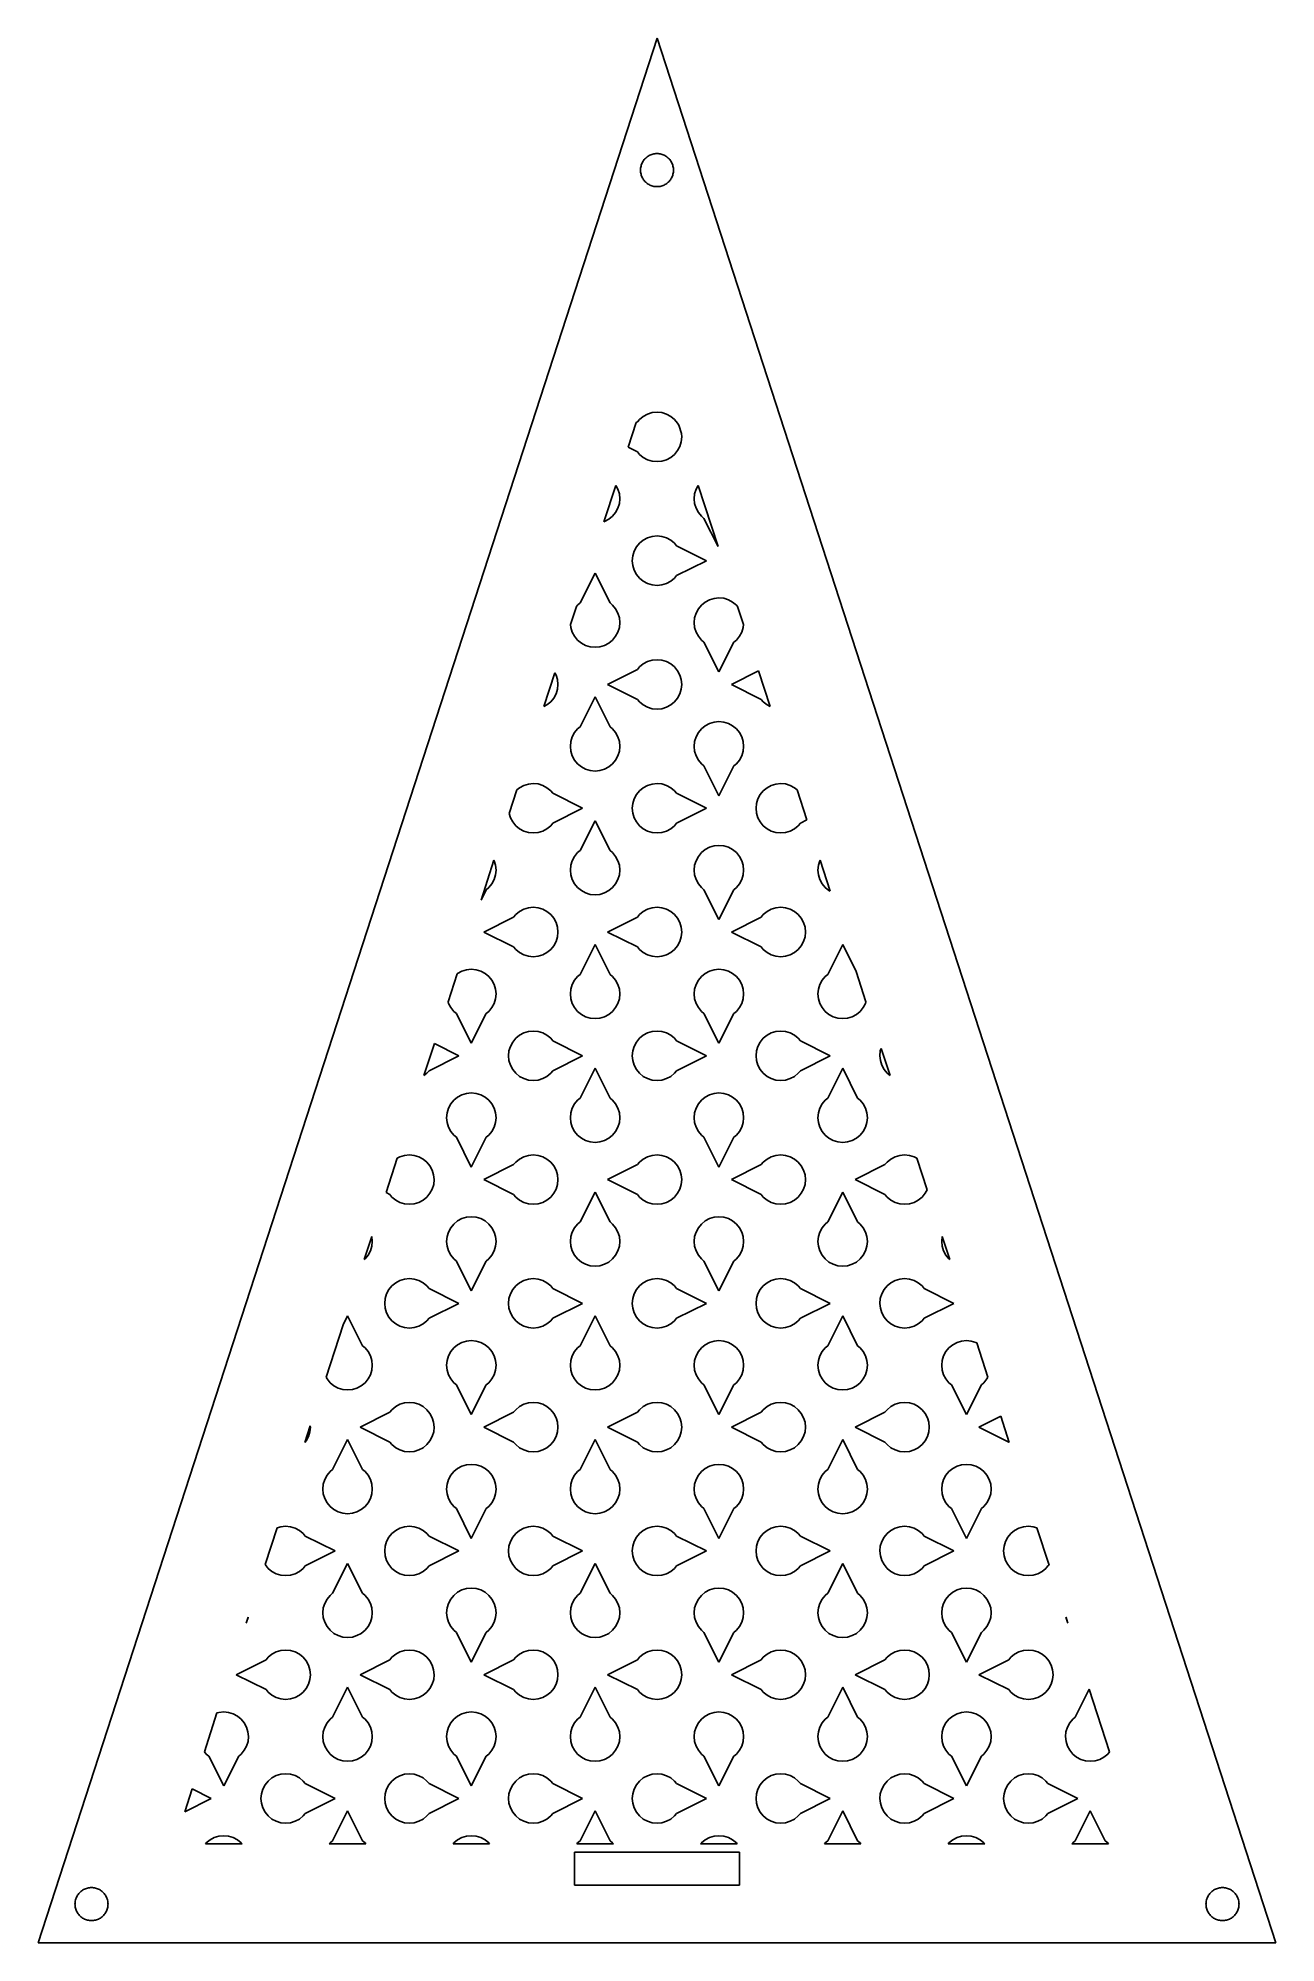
# Model space of a CAD drawing. Header units: metres. Extents: x -75 to 75, y 0 to 231.
import ezdxf

# ---------------------------------------------------------------- set-up
doc = ezdxf.new("R2010")
doc.units = ezdxf.units.M

msp = doc.modelspace()

# ---------------------------------------------------------------- linework, layer by layer
for p, q in [((0, 230.826), (-75, 0)), ((75, 0), (0, 230.826)), ((-2, 214.826), (-1.99605, 214.952)), ((-1.99605, 214.701), (-2, 214.826)), ((-1.99605, 214.952), (-1.98422, 215.077)), ((-1.98422, 214.576), (-1.99605, 214.701)), ((-1.98422, 215.077), (-1.96457, 215.201)), ((-1.96457, 215.201), (-1.93716, 215.324)), ((-1.93716, 215.324), (-1.9021, 215.444)), ((-1.9021, 215.444), (-1.85954, 215.562)), ((-1.85954, 215.562), (-1.80965, 215.678)), ((-1.80965, 215.678), (-1.75261, 215.79)), ((-1.75261, 215.79), (-1.68864, 215.898)), ((-1.68864, 215.898), (-1.61803, 216.002)), ((-1.61803, 216.002), (-1.54102, 216.101)), ((-1.54102, 216.101), (-1.45793, 216.195)), ((-1.45793, 216.195), (-1.36908, 216.284)), ((-1.36908, 216.284), (-1.27484, 216.367)), ((-1.27484, 216.367), (-1.17557, 216.444)), ((-1.17557, 216.444), (-1.07164, 216.515)), ((-1.07164, 216.515), (-0.9635, 216.579)), ((-0.9635, 216.579), (-0.85155, 216.636)), ((-0.85155, 216.636), (-0.73624, 216.686)), ((-0.73624, 216.686), (-0.61803, 216.728)), ((-0.61803, 216.728), (-0.49738, 216.763)), ((-0.49738, 216.763), (-0.37476, 216.791)), ((-0.37476, 216.791), (-0.25066, 216.81)), ((-0.25066, 216.81), (-0.12558, 216.822)), ((-0.12558, 216.822), (0, 216.826)), ((0, 216.826), (0.12558, 216.822)), ((0.12558, 216.822), (0.25066, 216.81)), ((0.25066, 216.81), (0.37476, 216.791)), ((0.37476, 216.791), (0.49738, 216.763)), ((0.49738, 216.763), (0.61803, 216.728)), ((0.61803, 216.728), (0.73624, 216.686)), ((0.73624, 216.686), (0.85155, 216.636)), ((0.85155, 216.636), (0.9635, 216.579)), ((0.9635, 216.579), (1.07164, 216.515)), ((1.07164, 216.515), (1.17557, 216.444)), ((1.17557, 216.444), (1.27484, 216.367)), ((1.27484, 216.367), (1.36908, 216.284)), ((1.36908, 216.284), (1.45793, 216.195)), ((1.45793, 216.195), (1.54102, 216.101)), ((1.54102, 216.101), (1.61803, 216.002)), ((1.61803, 216.002), (1.68864, 215.898)), ((1.68864, 215.898), (1.75261, 215.79)), ((1.75261, 215.79), (1.80965, 215.678)), ((1.80965, 215.678), (1.85954, 215.562)), ((1.85954, 215.562), (1.9021, 215.444)), ((1.9021, 215.444), (1.93716, 215.324)), ((1.93716, 215.324), (1.96457, 215.201)), ((1.96457, 215.201), (1.98422, 215.077)), ((1.98422, 215.077), (1.99605, 214.952)), ((1.99605, 214.701), (1.98422, 214.576)), ((1.99605, 214.952), (2, 214.826)), ((2, 214.826), (1.99605, 214.701)), ((-1.96457, 214.451), (-1.98422, 214.576)), ((-1.93716, 214.329), (-1.96457, 214.451)), ((-1.9021, 214.208), (-1.93716, 214.329)), ((-1.85954, 214.09), (-1.9021, 214.208)), ((-1.80965, 213.975), (-1.85954, 214.09)), ((-1.75261, 213.863), (-1.80965, 213.975)), ((-1.68864, 213.755), (-1.75261, 213.863)), ((-1.61803, 213.651), (-1.68864, 213.755)), ((-1.54102, 213.551), (-1.61803, 213.651)), ((-1.45793, 213.457), (-1.54102, 213.551)), ((-1.36908, 213.368), (-1.45793, 213.457)), ((-1.27484, 213.285), (-1.36908, 213.368)), ((-1.17557, 213.208), (-1.27484, 213.285)), ((-1.07164, 213.138), (-1.17557, 213.208)), ((-0.9635, 213.074), (-1.07164, 213.138)), ((-0.85155, 213.017), (-0.9635, 213.074)), ((-0.73624, 212.967), (-0.85155, 213.017)), ((-0.61803, 212.924), (-0.73624, 212.967)), ((-0.49738, 212.889), (-0.61803, 212.924)), ((-0.37476, 212.862), (-0.49738, 212.889)), ((-0.25066, 212.842), (-0.37476, 212.862)), ((-0.12558, 212.83), (-0.25066, 212.842)), ((0, 212.826), (-0.12558, 212.83)), ((0.12558, 212.83), (0, 212.826)), ((0.25066, 212.842), (0.12558, 212.83)), ((0.37476, 212.862), (0.25066, 212.842)), ((0.49738, 212.889), (0.37476, 212.862)), ((0.61803, 212.924), (0.49738, 212.889)), ((0.73624, 212.967), (0.61803, 212.924)), ((0.85155, 213.017), (0.73624, 212.967)), ((0.9635, 213.074), (0.85155, 213.017)), ((1.07164, 213.138), (0.9635, 213.074)), ((1.17557, 213.208), (1.07164, 213.138)), ((1.27484, 213.285), (1.17557, 213.208)), ((1.36908, 213.368), (1.27484, 213.285)), ((1.45793, 213.457), (1.36908, 213.368)), ((1.54102, 213.551), (1.45793, 213.457)), ((1.61803, 213.651), (1.54102, 213.551)), ((1.68864, 213.755), (1.61803, 213.651)), ((1.75261, 213.863), (1.68864, 213.755)), ((1.80965, 213.975), (1.75261, 213.863)), ((1.85954, 214.09), (1.80965, 213.975)), ((1.9021, 214.208), (1.85954, 214.09)), ((1.93716, 214.329), (1.9021, 214.208)), ((1.96457, 214.451), (1.93716, 214.329)), ((1.98422, 214.576), (1.96457, 214.451)), ((-2.11716, 184.618), (-1.66351, 184.989)), ((-1.66351, 184.989), (-1.14487, 185.266)), ((-1.14487, 185.266), (-0.58411, 185.436)), ((-0.58411, 185.436), (0, 185.494)), ((0, 185.494), (0.58411, 185.437)), ((0.58411, 185.437), (1.14487, 185.266)), ((1.14487, 185.266), (1.66306, 184.99)), ((1.66306, 184.99), (2.11716, 184.618)), ((-3.4902, 181.252), (-2.52162, 184.233)), ((-2.52162, 184.233), (-2.37076, 184.308)), ((-2.37076, 184.308), (-2.11716, 184.618)), ((2.11716, 184.618), (2.48932, 184.164)), ((2.48932, 184.164), (2.62941, 183.901)), ((2.62941, 183.901), (2.95348, 182.904)), ((2.99332, 182.5), (2.93655, 181.916)), ((2.95348, 182.904), (2.99332, 182.5)), ((-2.37076, 180.692), (-3.4902, 181.252)), ((-2.11761, 180.383), (-2.37076, 180.692)), ((-1.66351, 180.011), (-2.11761, 180.383)), ((2.1167, 180.382), (1.66306, 180.011)), ((2.48886, 180.836), (2.1167, 180.382)), ((2.76581, 181.355), (2.48886, 180.836)), ((2.93655, 181.916), (2.76581, 181.355)), ((-1.14487, 179.734), (-1.66351, 180.011)), ((-0.58411, 179.563), (-1.14487, 179.734)), ((0, 179.506), (-0.58411, 179.563)), ((0.58411, 179.564), (0, 179.506)), ((1.14487, 179.734), (0.58411, 179.564)), ((1.66306, 180.011), (1.14487, 179.734)), ((-6.42728, 172.212), (-4.99225, 176.629)), ((-4.99225, 176.629), (-4.73419, 176.145)), ((-4.73419, 176.145), (-4.56436, 175.584)), ((-4.56436, 175.584), (-4.50623, 175)), ((4.50623, 175), (4.56345, 175.584)), ((4.56345, 175.584), (4.73419, 176.145)), ((4.73419, 176.145), (4.99232, 176.629)), ((4.99232, 176.629), (7.40446, 169.205)), ((-5.01114, 173.336), (-5.3833, 172.882)), ((-4.73419, 173.855), (-5.01114, 173.336)), ((-4.56345, 174.416), (-4.73419, 173.855)), ((-4.50623, 175), (-4.56345, 174.416)), ((4.56436, 174.416), (4.50623, 175)), ((4.73419, 173.855), (4.56436, 174.416)), ((5.01022, 173.337), (4.73419, 173.855)), ((5.38239, 172.883), (5.01022, 173.337)), ((-6.35513, 172.234), (-6.42728, 172.212)), ((-5.83694, 172.511), (-6.35513, 172.234)), ((-5.3833, 172.882), (-5.83694, 172.511)), ((5.69183, 172.629), (5.38239, 172.883)), ((7.40446, 169.205), (5.69183, 172.629)), ((-2.93655, 168.084), (-2.76581, 168.645)), ((-2.76581, 168.645), (-2.48932, 169.163)), ((-2.48932, 169.163), (-2.11716, 169.617)), ((-2.11716, 169.617), (-1.66306, 169.989)), ((-1.66306, 169.989), (-1.14487, 170.266)), ((-1.14487, 170.266), (-0.58411, 170.436)), ((-0.58411, 170.436), (0, 170.494)), ((0, 170.494), (0.58411, 170.437)), ((0.58411, 170.437), (1.14487, 170.266)), ((1.14487, 170.266), (1.66351, 169.989)), ((1.66351, 169.989), (2.11761, 169.617)), ((2.11761, 169.617), (2.37076, 169.308)), ((2.37076, 169.308), (5.98618, 167.5)), ((-2.99332, 167.5), (-2.93655, 168.084)), ((-2.93564, 166.915), (-2.99332, 167.5)), ((-2.76581, 166.355), (-2.93564, 166.915)), ((-2.48932, 165.836), (-2.76581, 166.355)), ((5.98618, 167.5), (2.37076, 165.692)), ((-9.30817, 162.371), (-7.5, 165.986)), ((-7.5, 165.986), (-5.69183, 162.371)), ((-2.11716, 165.382), (-2.48932, 165.836)), ((-1.66306, 165.01), (-2.11716, 165.382)), ((-1.14487, 164.734), (-1.66306, 165.01)), ((-0.58411, 164.563), (-1.14487, 164.734)), ((0, 164.506), (-0.58411, 164.563)), ((0.58411, 164.564), (0, 164.506)), ((1.14487, 164.734), (0.58411, 164.564)), ((1.66351, 165.011), (1.14487, 164.734)), ((2.1167, 165.382), (1.66351, 165.011)), ((2.37076, 165.692), (2.1167, 165.382)), ((-10.4707, 159.768), (-9.76668, 161.935)), ((-9.76668, 161.935), (-9.61716, 162.117)), ((-9.61716, 162.117), (-9.30817, 162.371)), ((-5.69183, 162.371), (-5.38193, 162.117)), ((-5.38193, 162.117), (-5.01022, 161.663)), ((-5.01022, 161.663), (-4.73373, 161.145)), ((4.73373, 161.145), (5.00977, 161.663)), ((5.00977, 161.663), (5.38193, 162.117)), ((5.38193, 162.117), (5.83603, 162.489)), ((5.83603, 162.489), (6.35468, 162.766)), ((6.35468, 162.766), (6.91544, 162.936)), ((6.91544, 162.936), (7.5, 162.993)), ((7.5, 162.993), (8.08411, 162.937)), ((8.08411, 162.937), (8.64487, 162.766)), ((8.64487, 162.766), (9.16351, 162.489)), ((9.16351, 162.489), (9.61761, 162.117)), ((9.61761, 162.117), (9.76662, 161.935)), ((9.76662, 161.935), (10.471, 159.767)), ((-10.4356, 159.416), (-10.4707, 159.768)), ((-10.2658, 158.855), (-10.4356, 159.416)), ((-4.73373, 161.145), (-4.5639, 160.584)), ((-4.56299, 159.416), (-4.73373, 158.855)), ((-4.5639, 160.584), (-4.50577, 160)), ((-4.50577, 160), (-4.56299, 159.416)), ((4.50577, 160), (4.56299, 160.584)), ((4.5639, 159.416), (4.50577, 160)), ((4.56299, 160.584), (4.73373, 161.145)), ((4.73373, 158.855), (4.5639, 159.416)), ((10.4366, 159.416), (10.2658, 158.855)), ((10.471, 159.767), (10.4366, 159.416)), ((-9.98978, 158.337), (-10.2658, 158.855)), ((-9.61761, 157.883), (-9.98978, 158.337)), ((-9.16351, 157.511), (-9.61761, 157.883)), ((-8.64487, 157.234), (-9.16351, 157.511)), ((-8.08411, 157.063), (-8.64487, 157.234)), ((-7.5, 157.007), (-8.08411, 157.063)), ((-6.91544, 157.064), (-7.5, 157.007)), ((-6.35468, 157.234), (-6.91544, 157.064)), ((-5.83603, 157.511), (-6.35468, 157.234)), ((-5.38239, 157.883), (-5.83603, 157.511)), ((-5.01022, 158.337), (-5.38239, 157.883)), ((-4.73373, 158.855), (-5.01022, 158.337)), ((5.01022, 158.337), (4.73373, 158.855)), ((5.38193, 157.883), (5.01022, 158.337)), ((5.69183, 157.629), (5.38193, 157.883)), ((7.5, 154.014), (5.69183, 157.629)), ((9.30817, 157.629), (7.5, 154.014)), ((9.6167, 157.882), (9.30817, 157.629)), ((9.98886, 158.336), (9.6167, 157.882)), ((10.2658, 158.855), (9.98886, 158.336)), ((-2.11716, 154.618), (-1.66351, 154.989)), ((-1.66351, 154.989), (-1.14487, 155.266)), ((-1.14487, 155.266), (-0.58411, 155.436)), ((-0.58411, 155.436), (0, 155.494)), ((0, 155.494), (0.58411, 155.437)), ((0.58411, 155.437), (1.14487, 155.266)), ((1.14487, 155.266), (1.66306, 154.99)), ((1.66306, 154.99), (2.11716, 154.618)), ((-13.705, 149.814), (-12.3746, 153.908)), ((-12.3746, 153.908), (-12.2342, 153.645)), ((-12.2342, 153.645), (-12.0644, 153.084)), ((-12.0644, 153.084), (-12.0067, 152.499)), ((-12.0067, 152.499), (-12.0634, 151.915)), ((-5.98618, 152.5), (-2.37076, 154.308)), ((-2.37076, 150.692), (-5.98618, 152.5)), ((-2.37076, 154.308), (-2.11716, 154.618)), ((2.11716, 154.618), (2.48932, 154.164)), ((2.48932, 154.164), (2.76581, 153.645)), ((2.76581, 153.645), (2.93564, 153.085)), ((2.93564, 153.085), (2.99332, 152.5)), ((2.99332, 152.5), (2.93655, 151.916)), ((9.01382, 152.5), (12.2984, 154.143)), ((12.6292, 150.692), (9.01382, 152.5)), ((12.2984, 154.143), (13.705, 149.814)), ((-12.8828, 150.382), (-13.3365, 150.011)), ((-12.5107, 150.836), (-12.8828, 150.382)), ((-12.2342, 151.355), (-12.5107, 150.836)), ((-12.0634, 151.915), (-12.2342, 151.355)), ((-9.30817, 147.371), (-7.5, 150.986)), ((-7.5, 150.986), (-5.69183, 147.371)), ((-2.11761, 150.383), (-2.37076, 150.692)), ((-1.66351, 150.011), (-2.11761, 150.383)), ((2.1167, 150.382), (1.66306, 150.011)), ((2.48886, 150.836), (2.1167, 150.382)), ((2.76581, 151.355), (2.48886, 150.836)), ((2.93655, 151.916), (2.76581, 151.355)), ((12.8824, 150.383), (12.6292, 150.692)), ((13.3365, 150.011), (12.8824, 150.383)), ((-13.3365, 150.011), (-13.705, 149.814)), ((-1.14487, 149.734), (-1.66351, 150.011)), ((-0.58411, 149.563), (-1.14487, 149.734)), ((0, 149.506), (-0.58411, 149.563)), ((0.58411, 149.564), (0, 149.506)), ((1.14487, 149.734), (0.58411, 149.564)), ((1.66306, 150.011), (1.14487, 149.734)), ((5.83694, 147.489), (6.35513, 147.766)), ((6.35513, 147.766), (6.91589, 147.936)), ((6.91589, 147.936), (7.50046, 147.993)), ((7.50046, 147.993), (8.08456, 147.937)), ((8.08456, 147.937), (8.64532, 147.766)), ((8.64532, 147.766), (9.16351, 147.489)), ((13.705, 149.814), (13.3365, 150.011)), ((-10.4942, 145), (-10.437, 145.584)), ((-10.437, 145.584), (-10.2663, 146.145)), ((-10.2663, 146.145), (-9.98978, 146.663)), ((-9.98978, 146.663), (-9.61761, 147.117)), ((-9.61761, 147.117), (-9.30817, 147.371)), ((-5.69183, 147.371), (-5.38239, 147.117)), ((-5.38239, 147.117), (-5.01022, 146.663)), ((-5.01022, 146.663), (-4.73419, 146.145)), ((-4.73419, 146.145), (-4.56436, 145.584)), ((-4.56436, 145.584), (-4.50623, 145)), ((4.50623, 145), (4.56345, 145.584)), ((4.56345, 145.584), (4.73419, 146.145)), ((4.73419, 146.145), (5.01068, 146.663)), ((5.01068, 146.663), (5.38284, 147.117)), ((5.38284, 147.117), (5.83694, 147.489)), ((9.16351, 147.489), (9.61761, 147.117)), ((9.61761, 147.117), (9.98978, 146.663)), ((9.98978, 146.663), (10.2663, 146.145)), ((10.2663, 146.145), (10.4361, 145.584)), ((10.4361, 145.584), (10.4942, 145)), ((-10.4361, 144.416), (-10.4942, 145)), ((-10.2663, 143.855), (-10.4361, 144.416)), ((-9.98978, 143.337), (-10.2663, 143.855)), ((-9.61761, 142.883), (-9.98978, 143.337)), ((-5.01114, 143.336), (-5.3833, 142.882)), ((-4.73419, 143.855), (-5.01114, 143.336)), ((-4.56345, 144.416), (-4.73419, 143.855)), ((-4.50623, 145), (-4.56345, 144.416)), ((4.56436, 144.416), (4.50623, 145)), ((4.73419, 143.855), (4.56436, 144.416)), ((5.01022, 143.337), (4.73419, 143.855)), ((5.38239, 142.883), (5.01022, 143.337)), ((9.98932, 143.336), (9.61716, 142.882)), ((10.2663, 143.855), (9.98932, 143.336)), ((10.437, 144.416), (10.2663, 143.855)), ((10.4942, 145), (10.437, 144.416)), ((-9.16351, 142.511), (-9.61761, 142.883)), ((-8.64532, 142.234), (-9.16351, 142.511)), ((-8.08456, 142.063), (-8.64532, 142.234)), ((-7.50046, 142.007), (-8.08456, 142.063)), ((-6.91589, 142.064), (-7.50046, 142.007)), ((-6.35513, 142.234), (-6.91589, 142.064)), ((-5.83694, 142.511), (-6.35513, 142.234)), ((-5.3833, 142.882), (-5.83694, 142.511)), ((5.69183, 142.629), (5.38239, 142.883)), ((7.5, 139.014), (5.69183, 142.629)), ((9.30817, 142.629), (7.5, 139.014)), ((9.61716, 142.882), (9.30817, 142.629)), ((-17.9164, 136.852), (-16.982, 139.728)), ((-16.982, 139.728), (-16.6635, 139.989)), ((-16.6635, 139.989), (-16.1449, 140.266)), ((-16.1449, 140.266), (-15.5841, 140.436)), ((-15.5841, 140.436), (-15, 140.494)), ((-15, 140.494), (-14.4159, 140.437)), ((-14.4159, 140.437), (-13.8551, 140.266)), ((-13.8551, 140.266), (-13.3365, 139.989)), ((-13.3365, 139.989), (-12.8824, 139.617)), ((-12.8824, 139.617), (-12.6292, 139.308)), ((-12.6292, 139.308), (-9.01382, 137.5)), ((-2.93655, 138.084), (-2.76581, 138.645)), ((-2.76581, 138.645), (-2.48932, 139.163)), ((-2.48932, 139.163), (-2.11716, 139.617)), ((-2.11716, 139.617), (-1.66306, 139.989)), ((-1.66306, 139.989), (-1.14487, 140.266)), ((-1.14487, 140.266), (-0.58411, 140.436)), ((-0.58411, 140.436), (0, 140.494)), ((0, 140.494), (0.58411, 140.437)), ((0.58411, 140.437), (1.14487, 140.266)), ((1.14487, 140.266), (1.66351, 139.989)), ((1.66351, 139.989), (2.11761, 139.617)), ((2.11761, 139.617), (2.37076, 139.308)), ((2.37076, 139.308), (5.98618, 137.5)), ((12.0634, 138.085), (12.2342, 138.645)), ((12.2342, 138.645), (12.5102, 139.163)), ((12.5102, 139.163), (12.8824, 139.617)), ((12.8824, 139.617), (13.3365, 139.989)), ((13.3365, 139.989), (13.8551, 140.266)), ((13.8551, 140.266), (14.4159, 140.436)), ((14.4159, 140.436), (15, 140.494)), ((15, 140.494), (15.5841, 140.437)), ((15.5841, 140.437), (16.1449, 140.266)), ((16.1449, 140.266), (16.6635, 139.989)), ((16.6635, 139.989), (16.982, 139.728)), ((16.982, 139.728), (18.1645, 136.089)), ((-17.7658, 136.355), (-17.9164, 136.852)), ((-17.4898, 135.837), (-17.7658, 136.355)), ((-9.01382, 137.5), (-12.6292, 135.692)), ((-2.99332, 137.5), (-2.93655, 138.084)), ((-2.93564, 136.915), (-2.99332, 137.5)), ((-2.76581, 136.355), (-2.93564, 136.915)), ((-2.48932, 135.836), (-2.76581, 136.355)), ((5.98618, 137.5), (2.37076, 135.692)), ((12.0067, 137.501), (12.0634, 138.085)), ((12.0644, 136.916), (12.0067, 137.501)), ((12.2342, 136.355), (12.0644, 136.916)), ((12.5102, 135.837), (12.2342, 136.355)), ((-17.1176, 135.383), (-17.4898, 135.837)), ((-16.6635, 135.011), (-17.1176, 135.383)), ((-16.1449, 134.734), (-16.6635, 135.011)), ((-15.5841, 134.563), (-16.1449, 134.734)), ((-15, 134.506), (-15.5841, 134.563)), ((-14.4159, 134.564), (-15, 134.506)), ((-13.8551, 134.734), (-14.4159, 134.564)), ((-13.3369, 135.011), (-13.8551, 134.734)), ((-12.8833, 135.382), (-13.3369, 135.011)), ((-12.6292, 135.692), (-12.8833, 135.382)), ((-9.30817, 132.371), (-7.5, 135.986)), ((-7.5, 135.986), (-5.69183, 132.371)), ((-2.11716, 135.382), (-2.48932, 135.836)), ((-1.66306, 135.01), (-2.11716, 135.382)), ((-1.14487, 134.734), (-1.66306, 135.01)), ((-0.58411, 134.563), (-1.14487, 134.734)), ((0, 134.506), (-0.58411, 134.563)), ((0.58411, 134.564), (0, 134.506)), ((1.14487, 134.734), (0.58411, 134.564)), ((1.66351, 135.011), (1.14487, 134.734)), ((2.1167, 135.382), (1.66351, 135.011)), ((2.37076, 135.692), (2.1167, 135.382)), ((12.8824, 135.383), (12.5102, 135.837)), ((13.3365, 135.011), (12.8824, 135.383)), ((13.8551, 134.734), (13.3365, 135.011)), ((14.4159, 134.563), (13.8551, 134.734)), ((15, 134.506), (14.4159, 134.563)), ((15.5841, 134.564), (15, 134.506)), ((16.1449, 134.734), (15.5841, 134.564)), ((16.6631, 135.011), (16.1449, 134.734)), ((17.1167, 135.382), (16.6631, 135.011)), ((17.3708, 135.692), (17.1167, 135.382)), ((18.1645, 136.089), (17.3708, 135.692)), ((-10.2658, 131.145), (-9.98932, 131.663)), ((-9.98932, 131.663), (-9.61716, 132.117)), ((-9.61716, 132.117), (-9.30817, 132.371)), ((-5.69183, 132.371), (-5.38193, 132.117)), ((-5.38193, 132.117), (-5.01022, 131.663)), ((-5.01022, 131.663), (-4.73373, 131.145)), ((4.73373, 131.145), (5.00977, 131.663)), ((5.00977, 131.663), (5.38193, 132.117)), ((5.38193, 132.117), (5.83603, 132.489)), ((5.83603, 132.489), (6.35468, 132.766)), ((6.35468, 132.766), (6.91544, 132.936)), ((6.91544, 132.936), (7.5, 132.993)), ((7.5, 132.993), (8.08411, 132.937)), ((8.08411, 132.937), (8.64487, 132.766)), ((8.64487, 132.766), (9.16351, 132.489)), ((9.16351, 132.489), (9.61761, 132.117)), ((9.61761, 132.117), (9.98978, 131.663)), ((9.98978, 131.663), (10.2658, 131.145)), ((-21.3237, 126.366), (-19.757, 131.188)), ((-19.757, 131.188), (-19.7342, 131.145)), ((-19.7342, 131.145), (-19.5644, 130.584)), ((-19.5634, 129.416), (-19.7342, 128.855)), ((-19.5644, 130.584), (-19.5062, 130)), ((-19.5062, 130), (-19.5634, 129.416)), ((-10.4938, 130), (-10.4366, 130.584)), ((-10.4356, 129.416), (-10.4938, 130)), ((-10.4366, 130.584), (-10.2658, 131.145)), ((-10.2658, 128.855), (-10.4356, 129.416)), ((-4.73373, 131.145), (-4.5639, 130.584)), ((-4.56299, 129.416), (-4.73373, 128.855)), ((-4.5639, 130.584), (-4.50577, 130)), ((-4.50577, 130), (-4.56299, 129.416)), ((4.50577, 130), (4.56299, 130.584)), ((4.5639, 129.416), (4.50577, 130)), ((4.56299, 130.584), (4.73373, 131.145)), ((4.73373, 128.855), (4.5639, 129.416)), ((10.2658, 131.145), (10.4356, 130.584)), ((10.4366, 129.416), (10.2658, 128.855)), ((10.4356, 130.584), (10.4938, 130)), ((10.4938, 130), (10.4366, 129.416)), ((19.5062, 130), (19.5634, 130.584)), ((19.5644, 129.416), (19.5062, 130)), ((19.5634, 130.584), (19.7342, 131.145)), ((19.7342, 128.855), (19.5644, 129.416)), ((19.7342, 131.145), (19.757, 131.188)), ((19.757, 131.188), (20.9757, 127.437)), ((-20.6918, 127.629), (-21.3237, 126.366)), ((-20.3833, 127.882), (-20.6918, 127.629)), ((-20.0111, 128.336), (-20.3833, 127.882)), ((-19.7342, 128.855), (-20.0111, 128.336)), ((-9.98978, 128.337), (-10.2658, 128.855)), ((-9.61761, 127.883), (-9.98978, 128.337)), ((-9.16351, 127.511), (-9.61761, 127.883)), ((-8.64487, 127.234), (-9.16351, 127.511)), ((-8.08411, 127.063), (-8.64487, 127.234)), ((-7.5, 127.007), (-8.08411, 127.063)), ((-6.91544, 127.064), (-7.5, 127.007)), ((-6.35468, 127.234), (-6.91544, 127.064)), ((-5.83603, 127.511), (-6.35468, 127.234)), ((-5.38239, 127.883), (-5.83603, 127.511)), ((-5.01022, 128.337), (-5.38239, 127.883)), ((-4.73373, 128.855), (-5.01022, 128.337)), ((5.01022, 128.337), (4.73373, 128.855)), ((5.38193, 127.883), (5.01022, 128.337)), ((5.69183, 127.629), (5.38193, 127.883)), ((7.5, 124.014), (5.69183, 127.629)), ((9.30817, 127.629), (7.5, 124.014)), ((9.6167, 127.882), (9.30817, 127.629)), ((9.98886, 128.336), (9.6167, 127.882)), ((10.2658, 128.855), (9.98886, 128.336)), ((20.0102, 128.337), (19.7342, 128.855)), ((20.3824, 127.883), (20.0102, 128.337)), ((20.8365, 127.511), (20.3824, 127.883)), ((20.9757, 127.437), (20.8365, 127.511)), ((-17.1172, 124.617), (-16.6631, 124.989)), ((-16.6631, 124.989), (-16.1449, 125.266)), ((-16.1449, 125.266), (-15.5841, 125.436)), ((-15.5841, 125.436), (-15, 125.494)), ((-15, 125.494), (-14.4159, 125.437)), ((-14.4159, 125.437), (-13.8551, 125.266)), ((-13.8551, 125.266), (-13.3365, 124.989)), ((-13.3365, 124.989), (-12.8824, 124.617)), ((-2.11716, 124.618), (-1.66351, 124.989)), ((-1.66351, 124.989), (-1.14487, 125.266)), ((-1.14487, 125.266), (-0.58411, 125.436)), ((-0.58411, 125.436), (0, 125.494)), ((0, 125.494), (0.58411, 125.437)), ((0.58411, 125.437), (1.14487, 125.266)), ((1.14487, 125.266), (1.66306, 124.99)), ((1.66306, 124.99), (2.11716, 124.618)), ((12.8828, 124.617), (13.3369, 124.989)), ((13.3369, 124.989), (13.8551, 125.266)), ((13.8551, 125.266), (14.4159, 125.436)), ((14.4159, 125.436), (15, 125.494)), ((15, 125.494), (15.5841, 125.437)), ((15.5841, 125.437), (16.1449, 125.266)), ((16.1449, 125.266), (16.6635, 124.989)), ((16.6635, 124.989), (17.1176, 124.617)), ((-20.9862, 122.5), (-17.3708, 124.308)), ((-17.3708, 120.692), (-20.9862, 122.5)), ((-17.3708, 124.308), (-17.1172, 124.617)), ((-12.8824, 124.617), (-12.5102, 124.163)), ((-12.5102, 124.163), (-12.2342, 123.645)), ((-12.2342, 123.645), (-12.0644, 123.084)), ((-12.0644, 123.084), (-12.0067, 122.499)), ((-12.0067, 122.499), (-12.0634, 121.915)), ((-5.98618, 122.5), (-2.37076, 124.308)), ((-2.37076, 120.692), (-5.98618, 122.5)), ((-2.37076, 124.308), (-2.11716, 124.618)), ((2.11716, 124.618), (2.48932, 124.164)), ((2.48932, 124.164), (2.76581, 123.645)), ((2.76581, 123.645), (2.93564, 123.085)), ((2.93564, 123.085), (2.99332, 122.5)), ((2.99332, 122.5), (2.93655, 121.916)), ((9.01382, 122.5), (12.6292, 124.308)), ((12.6292, 120.692), (9.01382, 122.5)), ((12.6292, 124.308), (12.8828, 124.617)), ((17.1176, 124.617), (17.4898, 124.163)), ((17.4898, 124.163), (17.7658, 123.645)), ((17.7658, 123.645), (17.9356, 123.084)), ((17.9356, 123.084), (17.9933, 122.499)), ((17.9933, 122.499), (17.9366, 121.915)), ((-17.1176, 120.383), (-17.3708, 120.692)), ((-16.6635, 120.011), (-17.1176, 120.383)), ((-12.8828, 120.382), (-13.3365, 120.011)), ((-12.5107, 120.836), (-12.8828, 120.382)), ((-12.2342, 121.355), (-12.5107, 120.836)), ((-12.0634, 121.915), (-12.2342, 121.355)), ((-9.30817, 117.371), (-7.5, 120.986)), ((-7.5, 120.986), (-5.69183, 117.371)), ((-2.11761, 120.383), (-2.37076, 120.692)), ((-1.66351, 120.011), (-2.11761, 120.383)), ((2.1167, 120.382), (1.66306, 120.011)), ((2.48886, 120.836), (2.1167, 120.382)), ((2.76581, 121.355), (2.48886, 120.836)), ((2.93655, 121.916), (2.76581, 121.355)), ((12.8824, 120.383), (12.6292, 120.692)), ((13.3365, 120.011), (12.8824, 120.383)), ((17.1172, 120.382), (16.6635, 120.011)), ((17.4893, 120.836), (17.1172, 120.382)), ((17.7658, 121.355), (17.4893, 120.836)), ((17.9366, 121.915), (17.7658, 121.355)), ((20.6918, 117.371), (22.5, 120.986)), ((22.5, 120.986), (24.1318, 117.723)), ((-24.1631, 117.489), (-23.6449, 117.766)), ((-23.6449, 117.766), (-23.0841, 117.936)), ((-23.0841, 117.936), (-22.4995, 117.993)), ((-22.4995, 117.993), (-21.9154, 117.937)), ((-21.9154, 117.937), (-21.3547, 117.766)), ((-21.3547, 117.766), (-20.8365, 117.489)), ((-16.1449, 119.734), (-16.6635, 120.011)), ((-15.5841, 119.563), (-16.1449, 119.734)), ((-15, 119.506), (-15.5841, 119.563)), ((-14.4159, 119.564), (-15, 119.506)), ((-13.8551, 119.734), (-14.4159, 119.564)), ((-13.3365, 120.011), (-13.8551, 119.734)), ((-1.14487, 119.734), (-1.66351, 120.011)), ((-0.58411, 119.563), (-1.14487, 119.734)), ((0, 119.506), (-0.58411, 119.563)), ((0.58411, 119.564), (0, 119.506)), ((1.14487, 119.734), (0.58411, 119.564)), ((1.66306, 120.011), (1.14487, 119.734)), ((5.83694, 117.489), (6.35513, 117.766)), ((6.35513, 117.766), (6.91589, 117.936)), ((6.91589, 117.936), (7.50046, 117.993)), ((7.50046, 117.993), (8.08456, 117.937)), ((8.08456, 117.937), (8.64532, 117.766)), ((8.64532, 117.766), (9.16351, 117.489)), ((13.8551, 119.734), (13.3365, 120.011)), ((14.4159, 119.563), (13.8551, 119.734)), ((15, 119.506), (14.4159, 119.563)), ((15.5841, 119.564), (15, 119.506)), ((16.1449, 119.734), (15.5841, 119.564)), ((16.6635, 120.011), (16.1449, 119.734)), ((24.1318, 117.723), (25.3252, 114.05)), ((-25.3251, 114.051), (-24.2241, 117.439)), ((-24.2241, 117.439), (-24.1631, 117.489)), ((-20.8365, 117.489), (-20.3824, 117.117)), ((-20.3824, 117.117), (-20.0102, 116.663)), ((-20.0102, 116.663), (-19.7337, 116.145)), ((-19.7337, 116.145), (-19.5639, 115.584)), ((-19.5639, 115.584), (-19.5058, 115)), ((-10.4942, 115), (-10.437, 115.584)), ((-10.437, 115.584), (-10.2663, 116.145)), ((-10.2663, 116.145), (-9.98978, 116.663)), ((-9.98978, 116.663), (-9.61761, 117.117)), ((-9.61761, 117.117), (-9.30817, 117.371)), ((-5.69183, 117.371), (-5.38239, 117.117)), ((-5.38239, 117.117), (-5.01022, 116.663)), ((-5.01022, 116.663), (-4.73419, 116.145)), ((-4.73419, 116.145), (-4.56436, 115.584)), ((-4.56436, 115.584), (-4.50623, 115)), ((4.50623, 115), (4.56345, 115.584)), ((4.56345, 115.584), (4.73419, 116.145)), ((4.73419, 116.145), (5.01068, 116.663)), ((5.01068, 116.663), (5.38284, 117.117)), ((5.38284, 117.117), (5.83694, 117.489)), ((9.16351, 117.489), (9.61761, 117.117)), ((9.61761, 117.117), (9.98978, 116.663)), ((9.98978, 116.663), (10.2663, 116.145)), ((10.2663, 116.145), (10.4361, 115.584)), ((10.4361, 115.584), (10.4942, 115)), ((19.5058, 115), (19.563, 115.584)), ((19.563, 115.584), (19.7337, 116.145)), ((19.7337, 116.145), (20.0102, 116.663)), ((20.0102, 116.663), (20.3824, 117.117)), ((20.3824, 117.117), (20.6918, 117.371)), ((-25.2658, 113.855), (-25.3251, 114.051)), ((-24.9898, 113.337), (-25.2658, 113.855)), ((-24.6176, 112.883), (-24.9898, 113.337)), ((-20.0107, 113.336), (-20.3828, 112.882)), ((-19.7337, 113.855), (-20.0107, 113.336)), ((-19.563, 114.416), (-19.7337, 113.855)), ((-19.5058, 115), (-19.563, 114.416)), ((-10.4361, 114.416), (-10.4942, 115)), ((-10.2663, 113.855), (-10.4361, 114.416)), ((-9.98978, 113.337), (-10.2663, 113.855)), ((-9.61761, 112.883), (-9.98978, 113.337)), ((-5.01114, 113.336), (-5.3833, 112.882)), ((-4.73419, 113.855), (-5.01114, 113.336)), ((-4.56345, 114.416), (-4.73419, 113.855)), ((-4.50623, 115), (-4.56345, 114.416)), ((4.56436, 114.416), (4.50623, 115)), ((4.73419, 113.855), (4.56436, 114.416)), ((5.01022, 113.337), (4.73419, 113.855)), ((5.38239, 112.883), (5.01022, 113.337)), ((9.98932, 113.336), (9.61716, 112.882)), ((10.2663, 113.855), (9.98932, 113.336)), ((10.437, 114.416), (10.2663, 113.855)), ((10.4942, 115), (10.437, 114.416)), ((19.5639, 114.416), (19.5058, 115)), ((19.7337, 113.855), (19.5639, 114.416)), ((20.0102, 113.337), (19.7337, 113.855)), ((20.3824, 112.883), (20.0102, 113.337)), ((24.9889, 113.336), (24.6167, 112.882)), ((25.2658, 113.855), (24.9889, 113.336)), ((25.3252, 114.05), (25.2658, 113.855)), ((-24.3082, 112.629), (-24.6176, 112.883)), ((-22.5, 109.014), (-24.3082, 112.629)), ((-20.6918, 112.629), (-22.5, 109.014)), ((-20.3828, 112.882), (-20.6918, 112.629)), ((-9.16351, 112.511), (-9.61761, 112.883)), ((-8.64532, 112.234), (-9.16351, 112.511)), ((-8.08456, 112.063), (-8.64532, 112.234)), ((-7.50046, 112.007), (-8.08456, 112.063)), ((-6.91589, 112.064), (-7.50046, 112.007)), ((-6.35513, 112.234), (-6.91589, 112.064)), ((-5.83694, 112.511), (-6.35513, 112.234)), ((-5.3833, 112.882), (-5.83694, 112.511)), ((5.69183, 112.629), (5.38239, 112.883)), ((7.5, 109.014), (5.69183, 112.629)), ((9.30817, 112.629), (7.5, 109.014)), ((9.61716, 112.882), (9.30817, 112.629)), ((20.8365, 112.511), (20.3824, 112.883)), ((21.3547, 112.234), (20.8365, 112.511)), ((21.9154, 112.063), (21.3547, 112.234)), ((22.4995, 112.007), (21.9154, 112.063)), ((23.0841, 112.064), (22.4995, 112.007)), ((23.6449, 112.234), (23.0841, 112.064)), ((24.1631, 112.511), (23.6449, 112.234)), ((24.6167, 112.882), (24.1631, 112.511)), ((-28.2355, 105.093), (-26.9728, 108.98)), ((-26.9728, 108.98), (-24.0138, 107.5)), ((-17.9366, 108.085), (-17.7658, 108.645)), ((-17.7658, 108.645), (-17.4898, 109.163)), ((-17.4898, 109.163), (-17.1176, 109.617)), ((-17.1176, 109.617), (-16.6635, 109.989)), ((-16.6635, 109.989), (-16.1449, 110.266)), ((-16.1449, 110.266), (-15.5841, 110.436)), ((-15.5841, 110.436), (-15, 110.494)), ((-15, 110.494), (-14.4159, 110.437)), ((-14.4159, 110.437), (-13.8551, 110.266)), ((-13.8551, 110.266), (-13.3365, 109.989)), ((-13.3365, 109.989), (-12.8824, 109.617)), ((-12.8824, 109.617), (-12.6292, 109.308)), ((-12.6292, 109.308), (-9.01382, 107.5)), ((-2.93655, 108.084), (-2.76581, 108.645)), ((-2.76581, 108.645), (-2.48932, 109.163)), ((-2.48932, 109.163), (-2.11716, 109.617)), ((-2.11716, 109.617), (-1.66306, 109.989)), ((-1.66306, 109.989), (-1.14487, 110.266)), ((-1.14487, 110.266), (-0.58411, 110.436)), ((-0.58411, 110.436), (0, 110.494)), ((0, 110.494), (0.58411, 110.437)), ((0.58411, 110.437), (1.14487, 110.266)), ((1.14487, 110.266), (1.66351, 109.989)), ((1.66351, 109.989), (2.11761, 109.617)), ((2.11761, 109.617), (2.37076, 109.308)), ((2.37076, 109.308), (5.98618, 107.5)), ((12.0634, 108.085), (12.2342, 108.645)), ((12.2342, 108.645), (12.5102, 109.163)), ((12.5102, 109.163), (12.8824, 109.617)), ((12.8824, 109.617), (13.3365, 109.989)), ((13.3365, 109.989), (13.8551, 110.266)), ((13.8551, 110.266), (14.4159, 110.436)), ((14.4159, 110.436), (15, 110.494)), ((15, 110.494), (15.5841, 110.437)), ((15.5841, 110.437), (16.1449, 110.266)), ((16.1449, 110.266), (16.6635, 109.989)), ((16.6635, 109.989), (17.1176, 109.617)), ((17.1176, 109.617), (17.3708, 109.308)), ((17.3708, 109.308), (20.9862, 107.5)), ((-24.0138, 107.5), (-27.6292, 105.692)), ((-17.9933, 107.501), (-17.9366, 108.085)), ((-17.9356, 106.916), (-17.9933, 107.501)), ((-17.7658, 106.355), (-17.9356, 106.916)), ((-17.4898, 105.837), (-17.7658, 106.355)), ((-9.01382, 107.5), (-12.6292, 105.692)), ((-2.99332, 107.5), (-2.93655, 108.084)), ((-2.93564, 106.915), (-2.99332, 107.5)), ((-2.76581, 106.355), (-2.93564, 106.915)), ((-2.48932, 105.836), (-2.76581, 106.355)), ((5.98618, 107.5), (2.37076, 105.692)), ((12.0067, 107.501), (12.0634, 108.085)), ((12.0644, 106.916), (12.0067, 107.501)), ((12.2342, 106.355), (12.0644, 106.916)), ((12.5102, 105.837), (12.2342, 106.355)), ((20.9862, 107.5), (17.3708, 105.692)), ((27.0067, 107.5), (27.0634, 108.084)), ((27.0644, 106.915), (27.0067, 107.5)), ((27.0634, 108.084), (27.1604, 108.402)), ((27.2342, 106.355), (27.0644, 106.915)), ((27.1604, 108.402), (28.2356, 105.093)), ((27.5107, 105.836), (27.2342, 106.355)), ((-27.8833, 105.382), (-28.2355, 105.093)), ((-27.6292, 105.692), (-27.8833, 105.382)), ((-17.1176, 105.383), (-17.4898, 105.837)), ((-16.6635, 105.011), (-17.1176, 105.383)), ((-16.1449, 104.734), (-16.6635, 105.011)), ((-15.5841, 104.563), (-16.1449, 104.734)), ((-15, 104.506), (-15.5841, 104.563)), ((-14.4159, 104.564), (-15, 104.506)), ((-13.8551, 104.734), (-14.4159, 104.564)), ((-13.3369, 105.011), (-13.8551, 104.734)), ((-12.8833, 105.382), (-13.3369, 105.011)), ((-12.6292, 105.692), (-12.8833, 105.382)), ((-9.30817, 102.371), (-7.5, 105.986)), ((-7.5, 105.986), (-5.69183, 102.371)), ((-2.11716, 105.382), (-2.48932, 105.836)), ((-1.66306, 105.01), (-2.11716, 105.382)), ((-1.14487, 104.734), (-1.66306, 105.01)), ((-0.58411, 104.563), (-1.14487, 104.734)), ((0, 104.506), (-0.58411, 104.563)), ((0.58411, 104.564), (0, 104.506)), ((1.14487, 104.734), (0.58411, 104.564)), ((1.66351, 105.011), (1.14487, 104.734)), ((2.1167, 105.382), (1.66351, 105.011)), ((2.37076, 105.692), (2.1167, 105.382)), ((12.8824, 105.383), (12.5102, 105.837)), ((13.3365, 105.011), (12.8824, 105.383)), ((13.8551, 104.734), (13.3365, 105.011)), ((14.4159, 104.563), (13.8551, 104.734)), ((15, 104.506), (14.4159, 104.563)), ((15.5841, 104.564), (15, 104.506)), ((16.1449, 104.734), (15.5841, 104.564)), ((16.6631, 105.011), (16.1449, 104.734)), ((17.1167, 105.382), (16.6631, 105.011)), ((17.3708, 105.692), (17.1167, 105.382)), ((20.6918, 102.371), (22.5, 105.986)), ((22.5, 105.986), (24.3082, 102.371)), ((27.8828, 105.382), (27.5107, 105.836)), ((28.2356, 105.093), (27.8828, 105.382)), ((-25.2663, 101.145), (-24.9902, 101.663)), ((-24.9902, 101.663), (-24.6181, 102.117)), ((-24.6181, 102.117), (-24.164, 102.489)), ((-24.164, 102.489), (-23.6453, 102.766)), ((-23.6453, 102.766), (-23.0846, 102.936)), ((-23.0846, 102.936), (-22.5, 102.993)), ((-22.5, 102.993), (-21.9159, 102.937)), ((-21.9159, 102.937), (-21.3551, 102.766)), ((-21.3551, 102.766), (-20.8365, 102.489)), ((-20.8365, 102.489), (-20.3824, 102.117)), ((-20.3824, 102.117), (-20.0102, 101.663)), ((-20.0102, 101.663), (-19.7342, 101.145)), ((-10.2658, 101.145), (-9.98932, 101.663)), ((-9.98932, 101.663), (-9.61716, 102.117)), ((-9.61716, 102.117), (-9.30817, 102.371)), ((-5.69183, 102.371), (-5.38193, 102.117)), ((-5.38193, 102.117), (-5.01022, 101.663)), ((-5.01022, 101.663), (-4.73373, 101.145)), ((4.73373, 101.145), (5.00977, 101.663)), ((5.00977, 101.663), (5.38193, 102.117)), ((5.38193, 102.117), (5.83603, 102.489)), ((5.83603, 102.489), (6.35468, 102.766)), ((6.35468, 102.766), (6.91544, 102.936)), ((6.91544, 102.936), (7.5, 102.993)), ((7.5, 102.993), (8.08411, 102.937)), ((8.08411, 102.937), (8.64487, 102.766)), ((8.64487, 102.766), (9.16351, 102.489)), ((9.16351, 102.489), (9.61761, 102.117)), ((9.61761, 102.117), (9.98978, 101.663)), ((9.98978, 101.663), (10.2658, 101.145)), ((19.7342, 101.145), (20.0107, 101.663)), ((20.0107, 101.663), (20.3828, 102.117)), ((20.3828, 102.117), (20.6918, 102.371)), ((24.3082, 102.371), (24.6181, 102.117)), ((24.6181, 102.117), (24.9898, 101.663)), ((24.9898, 101.663), (25.2663, 101.145)), ((-25.4942, 100), (-25.437, 100.584)), ((-25.4361, 99.4159), (-25.4942, 100)), ((-25.437, 100.584), (-25.2663, 101.145)), ((-25.2663, 98.8551), (-25.4361, 99.4159)), ((-19.7342, 101.145), (-19.5644, 100.584)), ((-19.5634, 99.4159), (-19.7342, 98.8551)), ((-19.5644, 100.584), (-19.5062, 100)), ((-19.5062, 100), (-19.5634, 99.4159)), ((-10.4938, 100), (-10.4366, 100.584)), ((-10.4356, 99.4159), (-10.4938, 100)), ((-10.4366, 100.584), (-10.2658, 101.145)), ((-10.2658, 98.8551), (-10.4356, 99.4159)), ((-4.73373, 101.145), (-4.5639, 100.584)), ((-4.56299, 99.4159), (-4.73373, 98.8551)), ((-4.5639, 100.584), (-4.50577, 100)), ((-4.50577, 100), (-4.56299, 99.4159)), ((4.50577, 100), (4.56299, 100.584)), ((4.5639, 99.4159), (4.50577, 100)), ((4.56299, 100.584), (4.73373, 101.145)), ((4.73373, 98.8551), (4.5639, 99.4159)), ((10.2658, 101.145), (10.4356, 100.584)), ((10.4366, 99.4159), (10.2658, 98.8551)), ((10.4356, 100.584), (10.4938, 100)), ((10.4938, 100), (10.4366, 99.4159)), ((19.5062, 100), (19.5634, 100.584)), ((19.5644, 99.4159), (19.5062, 100)), ((19.5634, 100.584), (19.7342, 101.145)), ((19.7342, 98.8551), (19.5644, 99.4159)), ((25.2663, 101.145), (25.4361, 100.584)), ((25.437, 99.4159), (25.2663, 98.8551)), ((25.4361, 100.584), (25.4942, 100)), ((25.4942, 100), (25.437, 99.4159)), ((-24.9898, 98.3369), (-25.2663, 98.8551)), ((-24.6181, 97.8833), (-24.9898, 98.3369)), ((-24.3082, 97.6292), (-24.6181, 97.8833)), ((-22.5, 94.0138), (-24.3082, 97.6292)), ((-20.6918, 97.6292), (-22.5, 94.0138)), ((-20.3833, 97.8824), (-20.6918, 97.6292)), ((-20.0111, 98.3365), (-20.3833, 97.8824)), ((-19.7342, 98.8551), (-20.0111, 98.3365)), ((-9.98978, 98.3374), (-10.2658, 98.8551)), ((-9.61761, 97.8833), (-9.98978, 98.3374)), ((-9.16351, 97.5111), (-9.61761, 97.8833)), ((-8.64487, 97.2342), (-9.16351, 97.5111)), ((-8.08411, 97.0634), (-8.64487, 97.2342)), ((-7.5, 97.0067), (-8.08411, 97.0634)), ((-6.91544, 97.0644), (-7.5, 97.0067)), ((-6.35468, 97.2342), (-6.91544, 97.0644)), ((-5.83603, 97.5111), (-6.35468, 97.2342)), ((-5.38239, 97.8828), (-5.83603, 97.5111)), ((-5.01022, 98.3369), (-5.38239, 97.8828)), ((-4.73373, 98.8551), (-5.01022, 98.3369)), ((5.01022, 98.3369), (4.73373, 98.8551)), ((5.38193, 97.8833), (5.01022, 98.3369)), ((5.69183, 97.6292), (5.38193, 97.8833)), ((7.5, 94.0138), (5.69183, 97.6292)), ((9.30817, 97.6292), (7.5, 94.0138)), ((9.6167, 97.8824), (9.30817, 97.6292)), ((9.98886, 98.3365), (9.6167, 97.8824)), ((10.2658, 98.8551), (9.98886, 98.3365)), ((20.0102, 98.3374), (19.7342, 98.8551)), ((20.3824, 97.8833), (20.0102, 98.3374)), ((20.8365, 97.5111), (20.3824, 97.8833)), ((21.3551, 97.2342), (20.8365, 97.5111)), ((21.9159, 97.0634), (21.3551, 97.2342)), ((22.5, 97.0067), (21.9159, 97.0634)), ((23.0846, 97.0644), (22.5, 97.0067)), ((23.6453, 97.2342), (23.0846, 97.0644)), ((24.164, 97.5111), (23.6453, 97.2342)), ((24.6176, 97.8828), (24.164, 97.5111)), ((24.9898, 98.3369), (24.6176, 97.8828)), ((25.2663, 98.8551), (24.9898, 98.3369)), ((-32.8388, 90.9259), (-31.4881, 95.083)), ((-31.4881, 95.083), (-31.1449, 95.2663)), ((-31.1449, 95.2663), (-30.5841, 95.4361)), ((-30.5841, 95.4361), (-30, 95.4942)), ((-30, 95.4942), (-29.4159, 95.437)), ((-29.4159, 95.437), (-28.8551, 95.2663)), ((-28.8551, 95.2663), (-28.3369, 94.9898)), ((-28.3369, 94.9898), (-27.8828, 94.6176)), ((-17.1172, 94.6172), (-16.6631, 94.9893)), ((-16.6631, 94.9893), (-16.1449, 95.2658)), ((-16.1449, 95.2658), (-15.5841, 95.4356)), ((-15.5841, 95.4356), (-15, 95.4938)), ((-15, 95.4938), (-14.4159, 95.4366)), ((-14.4159, 95.4366), (-13.8551, 95.2658)), ((-13.8551, 95.2658), (-13.3365, 94.9889)), ((-13.3365, 94.9889), (-12.8824, 94.6167)), ((-2.11716, 94.6176), (-1.66351, 94.9893)), ((-1.66351, 94.9893), (-1.14487, 95.2663)), ((-1.14487, 95.2663), (-0.58411, 95.4361)), ((-0.58411, 95.4361), (0, 95.4942)), ((0, 95.4942), (0.58411, 95.437)), ((0.58411, 95.437), (1.14487, 95.2663)), ((1.14487, 95.2663), (1.66306, 94.9898)), ((1.66306, 94.9898), (2.11716, 94.6176)), ((12.8828, 94.6172), (13.3369, 94.9893)), ((13.3369, 94.9893), (13.8551, 95.2658)), ((13.8551, 95.2658), (14.4159, 95.4356)), ((14.4159, 95.4356), (15, 95.4938)), ((15, 95.4938), (15.5841, 95.4366)), ((15.5841, 95.4366), (16.1449, 95.2658)), ((16.1449, 95.2658), (16.6635, 94.9889)), ((16.6635, 94.9889), (17.1176, 94.6167)), ((27.8828, 94.6176), (28.3365, 94.9893)), ((28.3365, 94.9893), (28.8551, 95.2663)), ((28.8551, 95.2663), (29.4159, 95.4361)), ((29.4159, 95.4361), (30, 95.4942)), ((30, 95.4942), (30.5841, 95.437)), ((30.5841, 95.437), (31.1449, 95.2663)), ((31.1449, 95.2663), (31.4881, 95.0831)), ((31.4881, 95.0831), (32.7245, 91.2778)), ((-27.8828, 94.6176), (-27.5107, 94.1635)), ((-27.5107, 94.1635), (-27.2342, 93.6453)), ((-27.2342, 93.6453), (-27.0644, 93.0846)), ((-27.0644, 93.0846), (-27.0067, 92.4995)), ((-27.0067, 92.4995), (-27.0634, 91.9159)), ((-20.9862, 92.5), (-17.3708, 94.3082)), ((-17.3708, 90.6918), (-20.9862, 92.5)), ((-17.3708, 94.3082), (-17.1172, 94.6172)), ((-12.8824, 94.6167), (-12.5102, 94.1626)), ((-12.5102, 94.1626), (-12.2342, 93.6449)), ((-12.2342, 93.6449), (-12.0644, 93.0841)), ((-12.0644, 93.0841), (-12.0067, 92.4991)), ((-12.0067, 92.4991), (-12.0634, 91.9154)), ((-5.98618, 92.5), (-2.37076, 94.3082)), ((-2.37076, 90.6918), (-5.98618, 92.5)), ((-2.37076, 94.3082), (-2.11716, 94.6176)), ((2.11716, 94.6176), (2.48932, 94.1635)), ((2.48932, 94.1635), (2.76581, 93.6453)), ((2.76581, 93.6453), (2.93564, 93.0846)), ((2.93564, 93.0846), (2.99332, 92.4995)), ((2.99332, 92.4995), (2.93655, 91.9159)), ((9.01382, 92.5), (12.6292, 94.3082)), ((12.6292, 90.6918), (9.01382, 92.5)), ((12.6292, 94.3082), (12.8828, 94.6172)), ((17.1176, 94.6167), (17.4898, 94.1626)), ((17.4898, 94.1626), (17.7658, 93.6449)), ((17.7658, 93.6449), (17.9356, 93.0841)), ((17.9356, 93.0841), (17.9933, 92.4991)), ((17.9933, 92.4991), (17.9366, 91.9154)), ((24.0138, 92.5), (27.6292, 94.3082)), ((27.6292, 90.6918), (24.0138, 92.5)), ((27.6292, 94.3082), (27.8828, 94.6176)), ((-32.3708, 90.6918), (-32.8388, 90.9259)), ((-32.1176, 90.3833), (-32.3708, 90.6918)), ((-31.6635, 90.0111), (-32.1176, 90.3833)), ((-27.8833, 90.3824), (-28.3369, 90.0107)), ((-27.5111, 90.8365), (-27.8833, 90.3824)), ((-27.2342, 91.3551), (-27.5111, 90.8365)), ((-27.0634, 91.9159), (-27.2342, 91.3551)), ((-17.1176, 90.3828), (-17.3708, 90.6918)), ((-16.6635, 90.0107), (-17.1176, 90.3828)), ((-12.8828, 90.3824), (-13.3365, 90.0107)), ((-12.5107, 90.8365), (-12.8828, 90.3824)), ((-12.2342, 91.3547), (-12.5107, 90.8365)), ((-12.0634, 91.9154), (-12.2342, 91.3547)), ((-9.30817, 87.3708), (-7.5, 90.9862)), ((-7.5, 90.9862), (-5.69183, 87.3708)), ((-2.11761, 90.3833), (-2.37076, 90.6918)), ((-1.66351, 90.0111), (-2.11761, 90.3833)), ((2.1167, 90.3824), (1.66306, 90.0107)), ((2.48886, 90.8365), (2.1167, 90.3824)), ((2.76581, 91.3551), (2.48886, 90.8365)), ((2.93655, 91.9159), (2.76581, 91.3551)), ((12.8824, 90.3828), (12.6292, 90.6918)), ((13.3365, 90.0107), (12.8824, 90.3828)), ((17.1172, 90.3824), (16.6635, 90.0107)), ((17.4893, 90.8365), (17.1172, 90.3824)), ((17.7658, 91.3547), (17.4893, 90.8365)), ((17.9366, 91.9154), (17.7658, 91.3547)), ((20.6918, 87.3708), (22.5, 90.9862)), ((22.5, 90.9862), (24.3082, 87.3708)), ((27.8824, 90.3833), (27.6292, 90.6918)), ((28.3365, 90.0111), (27.8824, 90.3833)), ((32.1167, 90.3824), (31.6631, 90.0107)), ((32.4889, 90.8365), (32.1167, 90.3824)), ((32.7245, 91.2778), (32.4889, 90.8365)), ((-31.1449, 89.7342), (-31.6635, 90.0111)), ((-30.5841, 89.5634), (-31.1449, 89.7342)), ((-30, 89.5062), (-30.5841, 89.5634)), ((-29.4159, 89.5644), (-30, 89.5062)), ((-28.8551, 89.7342), (-29.4159, 89.5644)), ((-28.3369, 90.0107), (-28.8551, 89.7342)), ((-24.1631, 87.4893), (-23.6449, 87.7658)), ((-23.6449, 87.7658), (-23.0841, 87.9356)), ((-23.0841, 87.9356), (-22.4995, 87.9933)), ((-22.4995, 87.9933), (-21.9154, 87.9366)), ((-21.9154, 87.9366), (-21.3547, 87.7658)), ((-21.3547, 87.7658), (-20.8365, 87.4893)), ((-16.1449, 89.7337), (-16.6635, 90.0107)), ((-15.5841, 89.563), (-16.1449, 89.7337)), ((-15, 89.5058), (-15.5841, 89.563)), ((-14.4159, 89.5639), (-15, 89.5058)), ((-13.8551, 89.7337), (-14.4159, 89.5639)), ((-13.3365, 90.0107), (-13.8551, 89.7337)), ((-1.14487, 89.7342), (-1.66351, 90.0111)), ((-0.58411, 89.5634), (-1.14487, 89.7342)), ((0, 89.5062), (-0.58411, 89.5634)), ((0.58411, 89.5644), (0, 89.5062)), ((1.14487, 89.7342), (0.58411, 89.5644)), ((1.66306, 90.0107), (1.14487, 89.7342)), ((5.83694, 87.4893), (6.35513, 87.7658)), ((6.35513, 87.7658), (6.91589, 87.9356)), ((6.91589, 87.9356), (7.50046, 87.9933)), ((7.50046, 87.9933), (8.08456, 87.9366)), ((8.08456, 87.9366), (8.64532, 87.7658)), ((8.64532, 87.7658), (9.16351, 87.4893)), ((13.8551, 89.7337), (13.3365, 90.0107)), ((14.4159, 89.563), (13.8551, 89.7337)), ((15, 89.5058), (14.4159, 89.563)), ((15.5841, 89.5639), (15, 89.5058)), ((16.1449, 89.7337), (15.5841, 89.5639)), ((16.6635, 90.0107), (16.1449, 89.7337)), ((28.8551, 89.7342), (28.3365, 90.0111)), ((29.4159, 89.5634), (28.8551, 89.7342)), ((30, 89.5062), (29.4159, 89.5634)), ((30.5841, 89.5644), (30, 89.5062)), ((31.1449, 89.7342), (30.5841, 89.5644)), ((31.6631, 90.0107), (31.1449, 89.7342)), ((-35.4774, 82.8053), (-34.5692, 85.6002)), ((-34.5692, 85.6002), (-34.5644, 85.5841)), ((-34.5644, 85.5841), (-34.5062, 85)), ((-25.4938, 85), (-25.4366, 85.5841)), ((-25.4366, 85.5841), (-25.2658, 86.1449)), ((-25.2658, 86.1449), (-24.9893, 86.6631)), ((-24.9893, 86.6631), (-24.6172, 87.1172)), ((-24.6172, 87.1172), (-24.1631, 87.4893)), ((-20.8365, 87.4893), (-20.3824, 87.1172)), ((-20.3824, 87.1172), (-20.0102, 86.6631)), ((-20.0102, 86.6631), (-19.7337, 86.1449)), ((-19.7337, 86.1449), (-19.5639, 85.5841)), ((-19.5639, 85.5841), (-19.5058, 85)), ((-10.4942, 85), (-10.437, 85.5841)), ((-10.437, 85.5841), (-10.2663, 86.1449)), ((-10.2663, 86.1449), (-9.98978, 86.6631)), ((-9.98978, 86.6631), (-9.61761, 87.1172)), ((-9.61761, 87.1172), (-9.30817, 87.3708)), ((-5.69183, 87.3708), (-5.38239, 87.1167)), ((-5.38239, 87.1167), (-5.01022, 86.6626)), ((-5.01022, 86.6626), (-4.73419, 86.1449)), ((-4.73419, 86.1449), (-4.56436, 85.5841)), ((-4.56436, 85.5841), (-4.50623, 85)), ((4.50623, 85), (4.56345, 85.5841)), ((4.56345, 85.5841), (4.73419, 86.1449)), ((4.73419, 86.1449), (5.01068, 86.6631)), ((5.01068, 86.6631), (5.38284, 87.1172)), ((5.38284, 87.1172), (5.83694, 87.4893)), ((9.16351, 87.4893), (9.61761, 87.1172)), ((9.61761, 87.1172), (9.98978, 86.6631)), ((9.98978, 86.6631), (10.2663, 86.1449)), ((10.2663, 86.1449), (10.4361, 85.5841)), ((10.4361, 85.5841), (10.4942, 85)), ((19.5058, 85), (19.563, 85.5841)), ((19.563, 85.5841), (19.7337, 86.1449)), ((19.7337, 86.1449), (20.0102, 86.6631)), ((20.0102, 86.6631), (20.3824, 87.1172)), ((20.3824, 87.1172), (20.6918, 87.3708)), ((24.3082, 87.3708), (24.6176, 87.1167)), ((24.6176, 87.1167), (24.9898, 86.6626)), ((24.9898, 86.6626), (25.2658, 86.1449)), ((25.2658, 86.1449), (25.4356, 85.5841)), ((25.4356, 85.5841), (25.4938, 85)), ((34.5062, 85), (34.5634, 85.5841)), ((34.5634, 85.5841), (34.5688, 85.6017)), ((34.5688, 85.6017), (35.4774, 82.8053)), ((-35.0111, 83.3365), (-35.3833, 82.8824)), ((-34.7342, 83.8551), (-35.0111, 83.3365)), ((-34.5634, 84.4159), (-34.7342, 83.8551)), ((-34.5062, 85), (-34.5634, 84.4159)), ((-25.4356, 84.4159), (-25.4938, 85)), ((-25.2658, 83.8551), (-25.4356, 84.4159)), ((-24.9898, 83.3374), (-25.2658, 83.8551)), ((-24.6176, 82.8833), (-24.9898, 83.3374)), ((-20.0107, 83.3365), (-20.3828, 82.8824)), ((-19.7337, 83.8551), (-20.0107, 83.3365)), ((-19.563, 84.4159), (-19.7337, 83.8551)), ((-19.5058, 85), (-19.563, 84.4159)), ((-10.4361, 84.4159), (-10.4942, 85)), ((-10.2663, 83.8551), (-10.4361, 84.4159)), ((-9.98978, 83.3369), (-10.2663, 83.8551)), ((-9.61761, 82.8828), (-9.98978, 83.3369)), ((-5.01114, 83.3365), (-5.3833, 82.8824)), ((-4.73419, 83.8551), (-5.01114, 83.3365)), ((-4.56345, 84.4159), (-4.73419, 83.8551)), ((-4.50623, 85), (-4.56345, 84.4159)), ((4.56436, 84.4159), (4.50623, 85)), ((4.73419, 83.8551), (4.56436, 84.4159)), ((5.01022, 83.3374), (4.73419, 83.8551)), ((5.38239, 82.8833), (5.01022, 83.3374)), ((9.98932, 83.3365), (9.61716, 82.8824)), ((10.2663, 83.8551), (9.98932, 83.3365)), ((10.437, 84.4159), (10.2663, 83.8551)), ((10.4942, 85), (10.437, 84.4159)), ((19.5639, 84.4159), (19.5058, 85)), ((19.7337, 83.8551), (19.5639, 84.4159)), ((20.0102, 83.3369), (19.7337, 83.8551)), ((20.3824, 82.8828), (20.0102, 83.3369)), ((24.9889, 83.3365), (24.6167, 82.8824)), ((25.2658, 83.8551), (24.9889, 83.3365)), ((25.4366, 84.4159), (25.2658, 83.8551)), ((25.4938, 85), (25.4366, 84.4159)), ((34.5644, 84.4159), (34.5062, 85)), ((34.7342, 83.8551), (34.5644, 84.4159)), ((35.0102, 83.3374), (34.7342, 83.8551)), ((35.3824, 82.8833), (35.0102, 83.3374)), ((-35.3833, 82.8824), (-35.4774, 82.8053)), ((-24.3082, 82.6292), (-24.6176, 82.8833)), ((-22.5, 79.0138), (-24.3082, 82.6292)), ((-20.6918, 82.6292), (-22.5, 79.0138)), ((-20.3828, 82.8824), (-20.6918, 82.6292)), ((-9.16351, 82.5107), (-9.61761, 82.8828)), ((-8.64532, 82.2342), (-9.16351, 82.5107)), ((-8.08456, 82.0634), (-8.64532, 82.2342)), ((-7.50046, 82.0067), (-8.08456, 82.0634)), ((-6.91589, 82.0644), (-7.50046, 82.0067)), ((-6.35513, 82.2342), (-6.91589, 82.0644)), ((-5.83694, 82.5107), (-6.35513, 82.2342)), ((-5.3833, 82.8824), (-5.83694, 82.5107)), ((5.69183, 82.6292), (5.38239, 82.8833)), ((7.5, 79.0138), (5.69183, 82.6292)), ((9.30817, 82.6292), (7.5, 79.0138)), ((9.61716, 82.8824), (9.30817, 82.6292)), ((20.8365, 82.5107), (20.3824, 82.8828)), ((21.3547, 82.2342), (20.8365, 82.5107)), ((21.9154, 82.0634), (21.3547, 82.2342)), ((22.4995, 82.0067), (21.9154, 82.0634)), ((23.0841, 82.0644), (22.4995, 82.0067)), ((23.6449, 82.2342), (23.0841, 82.0644)), ((24.1631, 82.5107), (23.6449, 82.2342)), ((24.6167, 82.8824), (24.1631, 82.5107)), ((35.4774, 82.8053), (35.3824, 82.8833)), ((-32.9366, 78.0841), (-32.7658, 78.6449)), ((-32.7658, 78.6449), (-32.4893, 79.1631)), ((-32.4893, 79.1631), (-32.1172, 79.6172)), ((-32.1172, 79.6172), (-31.6631, 79.9893)), ((-31.6631, 79.9893), (-31.1449, 80.2658)), ((-31.1449, 80.2658), (-30.5841, 80.4356)), ((-30.5841, 80.4356), (-30, 80.4938)), ((-30, 80.4938), (-29.4159, 80.4366)), ((-29.4159, 80.4366), (-28.8551, 80.2658)), ((-28.8551, 80.2658), (-28.3365, 79.9889)), ((-28.3365, 79.9889), (-27.8824, 79.6167)), ((-27.8824, 79.6167), (-27.6292, 79.3082)), ((-27.6292, 79.3082), (-24.0138, 77.5)), ((-17.9366, 78.0846), (-17.7658, 78.6453)), ((-17.7658, 78.6453), (-17.4898, 79.1631)), ((-17.4898, 79.1631), (-17.1176, 79.6172)), ((-17.1176, 79.6172), (-16.6635, 79.9893)), ((-16.6635, 79.9893), (-16.1449, 80.2663)), ((-16.1449, 80.2663), (-15.5841, 80.4361)), ((-15.5841, 80.4361), (-15, 80.4942)), ((-15, 80.4942), (-14.4159, 80.437)), ((-14.4159, 80.437), (-13.8551, 80.2663)), ((-13.8551, 80.2663), (-13.3365, 79.9893)), ((-13.3365, 79.9893), (-12.8824, 79.6172)), ((-12.8824, 79.6172), (-12.6292, 79.3082)), ((-12.6292, 79.3082), (-9.01382, 77.5)), ((-2.93655, 78.0841), (-2.76581, 78.6449)), ((-2.76581, 78.6449), (-2.48932, 79.1631)), ((-2.48932, 79.1631), (-2.11716, 79.6172)), ((-2.11716, 79.6172), (-1.66306, 79.9893)), ((-1.66306, 79.9893), (-1.14487, 80.2658)), ((-1.14487, 80.2658), (-0.58411, 80.4356)), ((-0.58411, 80.4356), (0, 80.4938)), ((0, 80.4938), (0.58411, 80.4366)), ((0.58411, 80.4366), (1.14487, 80.2658)), ((1.14487, 80.2658), (1.66351, 79.9889)), ((1.66351, 79.9889), (2.11761, 79.6167)), ((2.11761, 79.6167), (2.37076, 79.3082)), ((2.37076, 79.3082), (5.98618, 77.5)), ((12.0634, 78.0846), (12.2342, 78.6453)), ((12.2342, 78.6453), (12.5102, 79.1631)), ((12.5102, 79.1631), (12.8824, 79.6172)), ((12.8824, 79.6172), (13.3365, 79.9893)), ((13.3365, 79.9893), (13.8551, 80.2663)), ((13.8551, 80.2663), (14.4159, 80.4361)), ((14.4159, 80.4361), (15, 80.4942)), ((15, 80.4942), (15.5841, 80.437)), ((15.5841, 80.437), (16.1449, 80.2663)), ((16.1449, 80.2663), (16.6635, 79.9893)), ((16.6635, 79.9893), (17.1176, 79.6172)), ((17.1176, 79.6172), (17.3708, 79.3082)), ((17.3708, 79.3082), (20.9862, 77.5)), ((27.0634, 78.0841), (27.2342, 78.6449)), ((27.2342, 78.6449), (27.5107, 79.1631)), ((27.5107, 79.1631), (27.8828, 79.6172)), ((27.8828, 79.6172), (28.3369, 79.9893)), ((28.3369, 79.9893), (28.8551, 80.2658)), ((28.8551, 80.2658), (29.4159, 80.4356)), ((29.4159, 80.4356), (30, 80.4938)), ((30, 80.4938), (30.5841, 80.4366)), ((30.5841, 80.4366), (31.1449, 80.2658)), ((31.1449, 80.2658), (31.6635, 79.9889)), ((31.6635, 79.9889), (32.1176, 79.6167)), ((32.1176, 79.6167), (32.3708, 79.3082)), ((32.3708, 79.3082), (35.9862, 77.5)), ((-32.9933, 77.5005), (-32.9366, 78.0841)), ((-32.9356, 76.9154), (-32.9933, 77.5005)), ((-32.7658, 76.3547), (-32.9356, 76.9154)), ((-32.4893, 75.8365), (-32.7658, 76.3547)), ((-24.0138, 77.5), (-27.6292, 75.6918)), ((-17.9933, 77.5009), (-17.9366, 78.0846)), ((-17.9356, 76.9159), (-17.9933, 77.5009)), ((-17.7658, 76.3551), (-17.9356, 76.9159)), ((-17.4898, 75.8374), (-17.7658, 76.3551)), ((-9.01382, 77.5), (-12.6292, 75.6918)), ((-2.99332, 77.5005), (-2.93655, 78.0841)), ((-2.93564, 76.9154), (-2.99332, 77.5005)), ((-2.76581, 76.3547), (-2.93564, 76.9154)), ((-2.48932, 75.8365), (-2.76581, 76.3547)), ((5.98618, 77.5), (2.37076, 75.6918)), ((12.0067, 77.5009), (12.0634, 78.0846)), ((12.0644, 76.9159), (12.0067, 77.5009)), ((12.2342, 76.3551), (12.0644, 76.9159)), ((12.5102, 75.8374), (12.2342, 76.3551)), ((20.9862, 77.5), (17.3708, 75.6918)), ((27.0067, 77.5005), (27.0634, 78.0841)), ((27.0644, 76.9154), (27.0067, 77.5005)), ((27.2342, 76.3547), (27.0644, 76.9154)), ((27.5107, 75.8365), (27.2342, 76.3547)), ((35.9862, 77.5), (32.3708, 75.6918)), ((-40.1069, 68.5571), (-38.0511, 74.8844)), ((-38.0511, 74.8844), (-37.5, 75.9862)), ((-37.5, 75.9862), (-35.6918, 72.3708)), ((-32.1172, 75.3824), (-32.4893, 75.8365)), ((-31.6631, 75.0102), (-32.1172, 75.3824)), ((-31.1449, 74.7337), (-31.6631, 75.0102)), ((-30.5841, 74.563), (-31.1449, 74.7337)), ((-30, 74.5058), (-30.5841, 74.563)), ((-29.4159, 74.5639), (-30, 74.5058)), ((-28.8551, 74.7337), (-29.4159, 74.5639)), ((-28.3365, 75.0107), (-28.8551, 74.7337)), ((-27.8833, 75.3819), (-28.3365, 75.0107)), ((-27.6292, 75.6918), (-27.8833, 75.3819)), ((-17.1176, 75.3833), (-17.4898, 75.8374)), ((-16.6635, 75.0111), (-17.1176, 75.3833)), ((-16.1449, 74.7342), (-16.6635, 75.0111)), ((-15.5841, 74.5634), (-16.1449, 74.7342)), ((-15, 74.5062), (-15.5841, 74.5634)), ((-14.4159, 74.5644), (-15, 74.5062)), ((-13.8551, 74.7342), (-14.4159, 74.5644)), ((-13.3369, 75.0107), (-13.8551, 74.7342)), ((-12.8833, 75.3824), (-13.3369, 75.0107)), ((-12.6292, 75.6918), (-12.8833, 75.3824)), ((-9.30817, 72.3708), (-7.5, 75.9862)), ((-7.5, 75.9862), (-5.69183, 72.3708)), ((-2.11716, 75.3824), (-2.48932, 75.8365)), ((-1.66306, 75.0102), (-2.11716, 75.3824)), ((-1.14487, 74.7337), (-1.66306, 75.0102)), ((-0.58411, 74.563), (-1.14487, 74.7337)), ((0, 74.5058), (-0.58411, 74.563)), ((0.58411, 74.5639), (0, 74.5058)), ((1.14487, 74.7337), (0.58411, 74.5639)), ((1.66351, 75.0107), (1.14487, 74.7337)), ((2.1167, 75.3819), (1.66351, 75.0107)), ((2.37076, 75.6918), (2.1167, 75.3819)), ((12.8824, 75.3833), (12.5102, 75.8374)), ((13.3365, 75.0111), (12.8824, 75.3833)), ((13.8551, 74.7342), (13.3365, 75.0111)), ((14.4159, 74.5634), (13.8551, 74.7342)), ((15, 74.5062), (14.4159, 74.5634)), ((15.5841, 74.5644), (15, 74.5062)), ((16.1449, 74.7342), (15.5841, 74.5644)), ((16.6631, 75.0107), (16.1449, 74.7342)), ((17.1167, 75.3824), (16.6631, 75.0107)), ((17.3708, 75.6918), (17.1167, 75.3824)), ((20.6918, 72.3708), (22.5, 75.9862)), ((22.5, 75.9862), (24.3082, 72.3708)), ((27.8828, 75.3824), (27.5107, 75.8365)), ((28.3369, 75.0102), (27.8828, 75.3824)), ((28.8551, 74.7337), (28.3369, 75.0102)), ((29.4159, 74.563), (28.8551, 74.7337)), ((30, 74.5058), (29.4159, 74.563)), ((30.5841, 74.5639), (30, 74.5058)), ((31.1449, 74.7337), (30.5841, 74.5639)), ((31.6635, 75.0107), (31.1449, 74.7337)), ((32.1167, 75.3819), (31.6635, 75.0107)), ((32.3708, 75.6918), (32.1167, 75.3819)), ((-35.6918, 72.3708), (-35.3819, 72.1167)), ((-35.3819, 72.1167), (-35.0102, 71.6631)), ((-35.0102, 71.6631), (-34.7337, 71.1449)), ((-25.2663, 71.1449), (-24.9902, 71.6626)), ((-24.9902, 71.6626), (-24.6181, 72.1167)), ((-24.6181, 72.1167), (-24.164, 72.4889)), ((-24.164, 72.4889), (-23.6453, 72.7658)), ((-23.6453, 72.7658), (-23.0846, 72.9356)), ((-23.0846, 72.9356), (-22.5, 72.9933)), ((-22.5, 72.9933), (-21.9159, 72.9366)), ((-21.9159, 72.9366), (-21.3551, 72.7658)), ((-21.3551, 72.7658), (-20.8365, 72.4889)), ((-20.8365, 72.4889), (-20.3824, 72.1167)), ((-20.3824, 72.1167), (-20.0102, 71.6626)), ((-20.0102, 71.6626), (-19.7342, 71.1449)), ((-10.2658, 71.1449), (-9.98932, 71.6631)), ((-9.98932, 71.6631), (-9.61716, 72.1172)), ((-9.61716, 72.1172), (-9.30817, 72.3708)), ((-5.69183, 72.3708), (-5.38193, 72.1167)), ((-5.38193, 72.1167), (-5.01022, 71.6631)), ((-5.01022, 71.6631), (-4.73373, 71.1449)), ((4.73373, 71.1449), (5.00977, 71.6626)), ((5.00977, 71.6626), (5.38193, 72.1167)), ((5.38193, 72.1167), (5.83603, 72.4889)), ((5.83603, 72.4889), (6.35468, 72.7658)), ((6.35468, 72.7658), (6.91544, 72.9356)), ((6.91544, 72.9356), (7.5, 72.9933)), ((7.5, 72.9933), (8.08411, 72.9366)), ((8.08411, 72.9366), (8.64487, 72.7658)), ((8.64487, 72.7658), (9.16351, 72.4889)), ((9.16351, 72.4889), (9.61761, 72.1167)), ((9.61761, 72.1167), (9.98978, 71.6626)), ((9.98978, 71.6626), (10.2658, 71.1449)), ((19.7342, 71.1449), (20.0107, 71.6631)), ((20.0107, 71.6631), (20.3828, 72.1172)), ((20.3828, 72.1172), (20.6918, 72.3708)), ((24.3082, 72.3708), (24.6181, 72.1167)), ((24.6181, 72.1167), (24.9898, 71.6631)), ((24.9898, 71.6631), (25.2663, 71.1449)), ((34.7337, 71.1449), (35.0098, 71.6626)), ((35.0098, 71.6626), (35.3819, 72.1167)), ((35.3819, 72.1167), (35.836, 72.4889)), ((35.836, 72.4889), (36.3547, 72.7658)), ((36.3547, 72.7658), (36.9154, 72.9356)), ((36.9154, 72.9356), (37.5, 72.9933)), ((37.5, 72.9933), (38.0841, 72.9366)), ((38.0841, 72.9366), (38.6449, 72.7658)), ((38.6449, 72.7658), (38.7592, 72.7047)), ((38.7592, 72.7047), (40.1068, 68.5574)), ((-34.7337, 71.1449), (-34.5639, 70.5841)), ((-34.563, 69.4159), (-34.7337, 68.8551)), ((-34.5639, 70.5841), (-34.5058, 70)), ((-34.5058, 70), (-34.563, 69.4159)), ((-25.4942, 70), (-25.437, 70.5841)), ((-25.4361, 69.4159), (-25.4942, 70)), ((-25.437, 70.5841), (-25.2663, 71.1449)), ((-25.2663, 68.8551), (-25.4361, 69.4159)), ((-19.7342, 71.1449), (-19.5644, 70.5841)), ((-19.5634, 69.4159), (-19.7342, 68.8551)), ((-19.5644, 70.5841), (-19.5062, 70)), ((-19.5062, 70), (-19.5634, 69.4159)), ((-10.4938, 70), (-10.4366, 70.5841)), ((-10.4356, 69.4159), (-10.4938, 70)), ((-10.4366, 70.5841), (-10.2658, 71.1449)), ((-10.2658, 68.8551), (-10.4356, 69.4159)), ((-4.73373, 71.1449), (-4.5639, 70.5841)), ((-4.56299, 69.4159), (-4.73373, 68.8551)), ((-4.5639, 70.5841), (-4.50577, 70)), ((-4.50577, 70), (-4.56299, 69.4159)), ((4.50577, 70), (4.56299, 70.5841)), ((4.5639, 69.4159), (4.50577, 70)), ((4.56299, 70.5841), (4.73373, 71.1449)), ((4.73373, 68.8551), (4.5639, 69.4159)), ((10.2658, 71.1449), (10.4356, 70.5841)), ((10.4366, 69.4159), (10.2658, 68.8551)), ((10.4356, 70.5841), (10.4938, 70)), ((10.4938, 70), (10.4366, 69.4159)), ((19.5062, 70), (19.5634, 70.5841)), ((19.5644, 69.4159), (19.5062, 70)), ((19.5634, 70.5841), (19.7342, 71.1449)), ((19.7342, 68.8551), (19.5644, 69.4159)), ((25.2663, 71.1449), (25.4361, 70.5841)), ((25.437, 69.4159), (25.2663, 68.8551)), ((25.4361, 70.5841), (25.4942, 70)), ((25.4942, 70), (25.437, 69.4159)), ((34.5058, 70), (34.563, 70.5841)), ((34.5639, 69.4159), (34.5058, 70)), ((34.563, 70.5841), (34.7337, 71.1449)), ((34.7337, 68.8551), (34.5639, 69.4159)), ((-39.9898, 68.3374), (-40.1069, 68.5571)), ((-39.6176, 67.8833), (-39.9898, 68.3374)), ((-39.1635, 67.5111), (-39.6176, 67.8833)), ((-38.6449, 67.2342), (-39.1635, 67.5111)), ((-38.0841, 67.0634), (-38.6449, 67.2342)), ((-37.5, 67.0067), (-38.0841, 67.0634)), ((-36.9154, 67.0644), (-37.5, 67.0067)), ((-36.3547, 67.2342), (-36.9154, 67.0644)), ((-35.836, 67.5111), (-36.3547, 67.2342)), ((-35.3824, 67.8828), (-35.836, 67.5111)), ((-35.0102, 68.3369), (-35.3824, 67.8828)), ((-34.7337, 68.8551), (-35.0102, 68.3369)), ((-24.9898, 68.3369), (-25.2663, 68.8551)), ((-24.6181, 67.8833), (-24.9898, 68.3369)), ((-24.3082, 67.6292), (-24.6181, 67.8833)), ((-22.5, 64.0138), (-24.3082, 67.6292)), ((-20.6918, 67.6292), (-22.5, 64.0138)), ((-20.3833, 67.8824), (-20.6918, 67.6292)), ((-20.0111, 68.3365), (-20.3833, 67.8824)), ((-19.7342, 68.8551), (-20.0111, 68.3365)), ((-9.98978, 68.3374), (-10.2658, 68.8551)), ((-9.61761, 67.8833), (-9.98978, 68.3374)), ((-9.16351, 67.5111), (-9.61761, 67.8833)), ((-8.64487, 67.2342), (-9.16351, 67.5111)), ((-8.08411, 67.0634), (-8.64487, 67.2342)), ((-7.5, 67.0067), (-8.08411, 67.0634)), ((-6.91544, 67.0644), (-7.5, 67.0067)), ((-6.35468, 67.2342), (-6.91544, 67.0644)), ((-5.83603, 67.5111), (-6.35468, 67.2342)), ((-5.38239, 67.8828), (-5.83603, 67.5111)), ((-5.01022, 68.3369), (-5.38239, 67.8828)), ((-4.73373, 68.8551), (-5.01022, 68.3369)), ((5.01022, 68.3369), (4.73373, 68.8551)), ((5.38193, 67.8833), (5.01022, 68.3369)), ((5.69183, 67.6292), (5.38193, 67.8833)), ((7.5, 64.0138), (5.69183, 67.6292)), ((9.30817, 67.6292), (7.5, 64.0138)), ((9.6167, 67.8824), (9.30817, 67.6292)), ((9.98886, 68.3365), (9.6167, 67.8824)), ((10.2658, 68.8551), (9.98886, 68.3365)), ((20.0102, 68.3374), (19.7342, 68.8551)), ((20.3824, 67.8833), (20.0102, 68.3374)), ((20.8365, 67.5111), (20.3824, 67.8833)), ((21.3551, 67.2342), (20.8365, 67.5111)), ((21.9159, 67.0634), (21.3551, 67.2342)), ((22.5, 67.0067), (21.9159, 67.0634)), ((23.0846, 67.0644), (22.5, 67.0067)), ((23.6453, 67.2342), (23.0846, 67.0644)), ((24.164, 67.5111), (23.6453, 67.2342)), ((24.6176, 67.8828), (24.164, 67.5111)), ((24.9898, 68.3369), (24.6176, 67.8828)), ((25.2663, 68.8551), (24.9898, 68.3369)), ((35.0102, 68.3369), (34.7337, 68.8551)), ((35.3819, 67.8833), (35.0102, 68.3369)), ((35.6918, 67.6292), (35.3819, 67.8833)), ((37.5, 64.0138), (35.6918, 67.6292)), ((39.3082, 67.6292), (37.5, 64.0138)), ((39.6167, 67.8824), (39.3082, 67.6292)), ((39.9889, 68.3365), (39.6167, 67.8824)), ((40.1068, 68.5574), (39.9889, 68.3365)), ((-32.1172, 64.6176), (-31.6635, 64.9893)), ((-31.6635, 64.9893), (-31.1449, 65.2663)), ((-31.1449, 65.2663), (-30.5841, 65.4361)), ((-30.5841, 65.4361), (-30, 65.4942)), ((-30, 65.4942), (-29.4159, 65.437)), ((-29.4159, 65.437), (-28.8551, 65.2663)), ((-28.8551, 65.2663), (-28.3369, 64.9898)), ((-28.3369, 64.9898), (-27.8828, 64.6176)), ((-17.1172, 64.6172), (-16.6631, 64.9893)), ((-16.6631, 64.9893), (-16.1449, 65.2658)), ((-16.1449, 65.2658), (-15.5841, 65.4356)), ((-15.5841, 65.4356), (-15, 65.4938)), ((-15, 65.4938), (-14.4159, 65.4366)), ((-14.4159, 65.4366), (-13.8551, 65.2658)), ((-13.8551, 65.2658), (-13.3365, 64.9889)), ((-13.3365, 64.9889), (-12.8824, 64.6167)), ((-2.11716, 64.6176), (-1.66351, 64.9893)), ((-1.66351, 64.9893), (-1.14487, 65.2663)), ((-1.14487, 65.2663), (-0.58411, 65.4361)), ((-0.58411, 65.4361), (0, 65.4942)), ((0, 65.4942), (0.58411, 65.437)), ((0.58411, 65.437), (1.14487, 65.2663)), ((1.14487, 65.2663), (1.66306, 64.9898)), ((1.66306, 64.9898), (2.11716, 64.6176)), ((12.8828, 64.6172), (13.3369, 64.9893)), ((13.3369, 64.9893), (13.8551, 65.2658)), ((13.8551, 65.2658), (14.4159, 65.4356)), ((14.4159, 65.4356), (15, 65.4938)), ((15, 65.4938), (15.5841, 65.4366)), ((15.5841, 65.4366), (16.1449, 65.2658)), ((16.1449, 65.2658), (16.6635, 64.9889)), ((16.6635, 64.9889), (17.1176, 64.6167)), ((27.8828, 64.6176), (28.3365, 64.9893)), ((28.3365, 64.9893), (28.8551, 65.2663)), ((28.8551, 65.2663), (29.4159, 65.4361)), ((29.4159, 65.4361), (30, 65.4942)), ((30, 65.4942), (30.5841, 65.437)), ((30.5841, 65.437), (31.1449, 65.2663)), ((31.1449, 65.2663), (31.6631, 64.9898)), ((31.6631, 64.9898), (32.1172, 64.6176)), ((-42.6843, 60.6246), (-42.0226, 62.661)), ((-42.0067, 62.4991), (-42.0634, 61.9154)), ((-42.0226, 62.661), (-42.0067, 62.4991)), ((-35.9862, 62.5), (-32.3708, 64.3082)), ((-32.3708, 60.6918), (-35.9862, 62.5)), ((-32.3708, 64.3082), (-32.1172, 64.6176)), ((-27.8828, 64.6176), (-27.5107, 64.1635)), ((-27.5107, 64.1635), (-27.2342, 63.6453)), ((-27.2342, 63.6453), (-27.0644, 63.0846)), ((-27.0644, 63.0846), (-27.0067, 62.4995)), ((-27.0067, 62.4995), (-27.0634, 61.9159)), ((-20.9862, 62.5), (-17.3708, 64.3082)), ((-17.3708, 60.6918), (-20.9862, 62.5)), ((-17.3708, 64.3082), (-17.1172, 64.6172)), ((-12.8824, 64.6167), (-12.5102, 64.1626)), ((-12.5102, 64.1626), (-12.2342, 63.6449)), ((-12.2342, 63.6449), (-12.0644, 63.0841)), ((-12.0644, 63.0841), (-12.0067, 62.4991)), ((-12.0067, 62.4991), (-12.0634, 61.9154)), ((-5.98618, 62.5), (-2.37076, 64.3082)), ((-2.37076, 60.6918), (-5.98618, 62.5)), ((-2.37076, 64.3082), (-2.11716, 64.6176)), ((2.11716, 64.6176), (2.48932, 64.1635)), ((2.48932, 64.1635), (2.76581, 63.6453)), ((2.76581, 63.6453), (2.93564, 63.0846)), ((2.93564, 63.0846), (2.99332, 62.4995)), ((2.99332, 62.4995), (2.93655, 61.9159)), ((9.01382, 62.5), (12.6292, 64.3082)), ((12.6292, 60.6918), (9.01382, 62.5)), ((12.6292, 64.3082), (12.8828, 64.6172)), ((17.1176, 64.6167), (17.4898, 64.1626)), ((17.4898, 64.1626), (17.7658, 63.6449)), ((17.7658, 63.6449), (17.9356, 63.0841)), ((17.9356, 63.0841), (17.9933, 62.4991)), ((17.9933, 62.4991), (17.9366, 61.9154)), ((24.0138, 62.5), (27.6292, 64.3082)), ((27.6292, 60.6918), (24.0138, 62.5)), ((27.6292, 64.3082), (27.8828, 64.6176)), ((32.1172, 64.6176), (32.4893, 64.1635)), ((32.4893, 64.1635), (32.7658, 63.6453)), ((32.7658, 63.6453), (32.9356, 63.0846)), ((32.9356, 63.0846), (32.9933, 62.4995)), ((32.9933, 62.4995), (32.9366, 61.9159)), ((39.0138, 62.5), (41.6471, 63.817)), ((42.6292, 60.6918), (39.0138, 62.5)), ((41.6471, 63.817), (42.6843, 60.6246)), ((-42.5107, 60.8365), (-42.6843, 60.6246)), ((-42.2342, 61.3547), (-42.5107, 60.8365)), ((-42.0634, 61.9154), (-42.2342, 61.3547)), ((-39.3082, 57.3708), (-37.5, 60.9862)), ((-37.5, 60.9862), (-35.6918, 57.3708)), ((-32.1176, 60.3833), (-32.3708, 60.6918)), ((-31.6635, 60.0111), (-32.1176, 60.3833)), ((-27.8833, 60.3824), (-28.3369, 60.0107)), ((-27.5111, 60.8365), (-27.8833, 60.3824)), ((-27.2342, 61.3551), (-27.5111, 60.8365)), ((-27.0634, 61.9159), (-27.2342, 61.3551)), ((-17.1176, 60.3828), (-17.3708, 60.6918)), ((-16.6635, 60.0107), (-17.1176, 60.3828)), ((-12.8828, 60.3824), (-13.3365, 60.0107)), ((-12.5107, 60.8365), (-12.8828, 60.3824)), ((-12.2342, 61.3547), (-12.5107, 60.8365)), ((-12.0634, 61.9154), (-12.2342, 61.3547)), ((-9.30817, 57.3708), (-7.5, 60.9862)), ((-7.5, 60.9862), (-5.69183, 57.3708)), ((-2.11761, 60.3833), (-2.37076, 60.6918)), ((-1.66351, 60.0111), (-2.11761, 60.3833)), ((2.1167, 60.3824), (1.66306, 60.0107)), ((2.48886, 60.8365), (2.1167, 60.3824)), ((2.76581, 61.3551), (2.48886, 60.8365)), ((2.93655, 61.9159), (2.76581, 61.3551)), ((12.8824, 60.3828), (12.6292, 60.6918)), ((13.3365, 60.0107), (12.8824, 60.3828)), ((17.1172, 60.3824), (16.6635, 60.0107)), ((17.4893, 60.8365), (17.1172, 60.3824)), ((17.7658, 61.3547), (17.4893, 60.8365)), ((17.9366, 61.9154), (17.7658, 61.3547)), ((20.6918, 57.3708), (22.5, 60.9862)), ((22.5, 60.9862), (24.3082, 57.3708)), ((27.8824, 60.3833), (27.6292, 60.6918)), ((28.3365, 60.0111), (27.8824, 60.3833)), ((32.1167, 60.3824), (31.6631, 60.0107)), ((32.4889, 60.8365), (32.1167, 60.3824)), ((32.7658, 61.3551), (32.4889, 60.8365)), ((32.9366, 61.9159), (32.7658, 61.3551)), ((42.6843, 60.6246), (42.6292, 60.6918)), ((-31.1449, 59.7342), (-31.6635, 60.0111)), ((-30.5841, 59.5634), (-31.1449, 59.7342)), ((-30, 59.5062), (-30.5841, 59.5634)), ((-29.4159, 59.5644), (-30, 59.5062)), ((-28.8551, 59.7342), (-29.4159, 59.5644)), ((-28.3369, 60.0107), (-28.8551, 59.7342)), ((-24.1631, 57.4893), (-23.6449, 57.7658)), ((-23.6449, 57.7658), (-23.0841, 57.9356)), ((-23.0841, 57.9356), (-22.4995, 57.9933)), ((-22.4995, 57.9933), (-21.9154, 57.9366)), ((-21.9154, 57.9366), (-21.3547, 57.7658)), ((-21.3547, 57.7658), (-20.8365, 57.4893)), ((-16.1449, 59.7337), (-16.6635, 60.0107)), ((-15.5841, 59.563), (-16.1449, 59.7337)), ((-15, 59.5058), (-15.5841, 59.563)), ((-14.4159, 59.5639), (-15, 59.5058)), ((-13.8551, 59.7337), (-14.4159, 59.5639)), ((-13.3365, 60.0107), (-13.8551, 59.7337)), ((-1.14487, 59.7342), (-1.66351, 60.0111)), ((-0.58411, 59.5634), (-1.14487, 59.7342)), ((0, 59.5062), (-0.58411, 59.5634)), ((0.58411, 59.5644), (0, 59.5062)), ((1.14487, 59.7342), (0.58411, 59.5644)), ((1.66306, 60.0107), (1.14487, 59.7342)), ((5.83694, 57.4893), (6.35513, 57.7658)), ((6.35513, 57.7658), (6.91589, 57.9356)), ((6.91589, 57.9356), (7.50046, 57.9933)), ((7.50046, 57.9933), (8.08456, 57.9366)), ((8.08456, 57.9366), (8.64532, 57.7658)), ((8.64532, 57.7658), (9.16351, 57.4893)), ((13.8551, 59.7337), (13.3365, 60.0107)), ((14.4159, 59.563), (13.8551, 59.7337)), ((15, 59.5058), (14.4159, 59.563)), ((15.5841, 59.5639), (15, 59.5058)), ((16.1449, 59.7337), (15.5841, 59.5639)), ((16.6635, 60.0107), (16.1449, 59.7337)), ((28.8551, 59.7342), (28.3365, 60.0111)), ((29.4159, 59.5634), (28.8551, 59.7342)), ((30, 59.5062), (29.4159, 59.5634)), ((30.5841, 59.5644), (30, 59.5062)), ((31.1449, 59.7342), (30.5841, 59.5644)), ((31.6631, 60.0107), (31.1449, 59.7342)), ((35.8369, 57.4893), (36.3551, 57.7658)), ((36.3551, 57.7658), (36.9159, 57.9356)), ((36.9159, 57.9356), (37.5005, 57.9933)), ((37.5005, 57.9933), (38.0846, 57.9366)), ((38.0846, 57.9366), (38.6453, 57.7658)), ((38.6453, 57.7658), (39.1635, 57.4893)), ((-40.4942, 55), (-40.437, 55.5841)), ((-40.437, 55.5841), (-40.2663, 56.1449)), ((-40.2663, 56.1449), (-39.9898, 56.6631)), ((-39.9898, 56.6631), (-39.6176, 57.1172)), ((-39.6176, 57.1172), (-39.3082, 57.3708)), ((-35.6918, 57.3708), (-35.3824, 57.1167)), ((-35.3824, 57.1167), (-35.0102, 56.6626)), ((-35.0102, 56.6626), (-34.7342, 56.1449)), ((-34.7342, 56.1449), (-34.5644, 55.5841)), ((-34.5644, 55.5841), (-34.5062, 55)), ((-25.4938, 55), (-25.4366, 55.5841)), ((-25.4366, 55.5841), (-25.2658, 56.1449)), ((-25.2658, 56.1449), (-24.9893, 56.6631)), ((-24.9893, 56.6631), (-24.6172, 57.1172)), ((-24.6172, 57.1172), (-24.1631, 57.4893)), ((-20.8365, 57.4893), (-20.3824, 57.1172)), ((-20.3824, 57.1172), (-20.0102, 56.6631)), ((-20.0102, 56.6631), (-19.7337, 56.1449)), ((-19.7337, 56.1449), (-19.5639, 55.5841)), ((-19.5639, 55.5841), (-19.5058, 55)), ((-10.4942, 55), (-10.437, 55.5841)), ((-10.437, 55.5841), (-10.2663, 56.1449)), ((-10.2663, 56.1449), (-9.98978, 56.6631)), ((-9.98978, 56.6631), (-9.61761, 57.1172)), ((-9.61761, 57.1172), (-9.30817, 57.3708)), ((-5.69183, 57.3708), (-5.38239, 57.1167)), ((-5.38239, 57.1167), (-5.01022, 56.6626)), ((-5.01022, 56.6626), (-4.73419, 56.1449)), ((-4.73419, 56.1449), (-4.56436, 55.5841)), ((-4.56436, 55.5841), (-4.50623, 55)), ((4.50623, 55), (4.56345, 55.5841)), ((4.56345, 55.5841), (4.73419, 56.1449)), ((4.73419, 56.1449), (5.01068, 56.6631)), ((5.01068, 56.6631), (5.38284, 57.1172)), ((5.38284, 57.1172), (5.83694, 57.4893)), ((9.16351, 57.4893), (9.61761, 57.1172)), ((9.61761, 57.1172), (9.98978, 56.6631)), ((9.98978, 56.6631), (10.2663, 56.1449)), ((10.2663, 56.1449), (10.4361, 55.5841)), ((10.4361, 55.5841), (10.4942, 55)), ((19.5058, 55), (19.563, 55.5841)), ((19.563, 55.5841), (19.7337, 56.1449)), ((19.7337, 56.1449), (20.0102, 56.6631)), ((20.0102, 56.6631), (20.3824, 57.1172)), ((20.3824, 57.1172), (20.6918, 57.3708)), ((24.3082, 57.3708), (24.6176, 57.1167)), ((24.6176, 57.1167), (24.9898, 56.6626)), ((24.9898, 56.6626), (25.2658, 56.1449)), ((25.2658, 56.1449), (25.4356, 55.5841)), ((25.4356, 55.5841), (25.4938, 55)), ((34.5062, 55), (34.5634, 55.5841)), ((34.5634, 55.5841), (34.7342, 56.1449)), ((34.7342, 56.1449), (35.0107, 56.6631)), ((35.0107, 56.6631), (35.3828, 57.1172)), ((35.3828, 57.1172), (35.8369, 57.4893)), ((39.1635, 57.4893), (39.6176, 57.1172)), ((39.6176, 57.1172), (39.9898, 56.6631)), ((39.9898, 56.6631), (40.2663, 56.1449)), ((40.2663, 56.1449), (40.4361, 55.5841)), ((40.4361, 55.5841), (40.4942, 55)), ((-40.4361, 54.4159), (-40.4942, 55)), ((-40.2663, 53.8551), (-40.4361, 54.4159)), ((-39.9898, 53.3369), (-40.2663, 53.8551)), ((-39.6176, 52.8828), (-39.9898, 53.3369)), ((-35.0111, 53.3365), (-35.3833, 52.8824)), ((-34.7342, 53.8551), (-35.0111, 53.3365)), ((-34.5634, 54.4159), (-34.7342, 53.8551)), ((-34.5062, 55), (-34.5634, 54.4159)), ((-25.4356, 54.4159), (-25.4938, 55)), ((-25.2658, 53.8551), (-25.4356, 54.4159)), ((-24.9898, 53.3374), (-25.2658, 53.8551)), ((-24.6176, 52.8833), (-24.9898, 53.3374)), ((-20.0107, 53.3365), (-20.3828, 52.8824)), ((-19.7337, 53.8551), (-20.0107, 53.3365)), ((-19.563, 54.4159), (-19.7337, 53.8551)), ((-19.5058, 55), (-19.563, 54.4159)), ((-10.4361, 54.4159), (-10.4942, 55)), ((-10.2663, 53.8551), (-10.4361, 54.4159)), ((-9.98978, 53.3369), (-10.2663, 53.8551)), ((-9.61761, 52.8828), (-9.98978, 53.3369)), ((-5.01114, 53.3365), (-5.3833, 52.8824)), ((-4.73419, 53.8551), (-5.01114, 53.3365)), ((-4.56345, 54.4159), (-4.73419, 53.8551)), ((-4.50623, 55), (-4.56345, 54.4159)), ((4.56436, 54.4159), (4.50623, 55)), ((4.73419, 53.8551), (4.56436, 54.4159)), ((5.01022, 53.3374), (4.73419, 53.8551)), ((5.38239, 52.8833), (5.01022, 53.3374)), ((9.98932, 53.3365), (9.61716, 52.8824)), ((10.2663, 53.8551), (9.98932, 53.3365)), ((10.437, 54.4159), (10.2663, 53.8551)), ((10.4942, 55), (10.437, 54.4159)), ((19.5639, 54.4159), (19.5058, 55)), ((19.7337, 53.8551), (19.5639, 54.4159)), ((20.0102, 53.3369), (19.7337, 53.8551)), ((20.3824, 52.8828), (20.0102, 53.3369)), ((24.9889, 53.3365), (24.6167, 52.8824)), ((25.2658, 53.8551), (24.9889, 53.3365)), ((25.4366, 54.4159), (25.2658, 53.8551)), ((25.4938, 55), (25.4366, 54.4159)), ((34.5644, 54.4159), (34.5062, 55)), ((34.7342, 53.8551), (34.5644, 54.4159)), ((35.0102, 53.3374), (34.7342, 53.8551)), ((35.3824, 52.8833), (35.0102, 53.3374)), ((39.9893, 53.3365), (39.6172, 52.8824)), ((40.2663, 53.8551), (39.9893, 53.3365)), ((40.437, 54.4159), (40.2663, 53.8551)), ((40.4942, 55), (40.437, 54.4159)), ((-39.1635, 52.5107), (-39.6176, 52.8828)), ((-38.6453, 52.2342), (-39.1635, 52.5107)), ((-38.0846, 52.0634), (-38.6453, 52.2342)), ((-37.5005, 52.0067), (-38.0846, 52.0634)), ((-36.9159, 52.0644), (-37.5005, 52.0067)), ((-36.3551, 52.2342), (-36.9159, 52.0644)), ((-35.8369, 52.5107), (-36.3551, 52.2342)), ((-35.3833, 52.8824), (-35.8369, 52.5107)), ((-24.3082, 52.6292), (-24.6176, 52.8833)), ((-22.5, 49.0138), (-24.3082, 52.6292)), ((-20.6918, 52.6292), (-22.5, 49.0138)), ((-20.3828, 52.8824), (-20.6918, 52.6292)), ((-9.16351, 52.5107), (-9.61761, 52.8828)), ((-8.64532, 52.2342), (-9.16351, 52.5107)), ((-8.08456, 52.0634), (-8.64532, 52.2342)), ((-7.50046, 52.0067), (-8.08456, 52.0634)), ((-6.91589, 52.0644), (-7.50046, 52.0067)), ((-6.35513, 52.2342), (-6.91589, 52.0644)), ((-5.83694, 52.5107), (-6.35513, 52.2342)), ((-5.3833, 52.8824), (-5.83694, 52.5107)), ((5.69183, 52.6292), (5.38239, 52.8833)), ((7.5, 49.0138), (5.69183, 52.6292)), ((9.30817, 52.6292), (7.5, 49.0138)), ((9.61716, 52.8824), (9.30817, 52.6292)), ((20.8365, 52.5107), (20.3824, 52.8828)), ((21.3547, 52.2342), (20.8365, 52.5107)), ((21.9154, 52.0634), (21.3547, 52.2342)), ((22.4995, 52.0067), (21.9154, 52.0634)), ((23.0841, 52.0644), (22.4995, 52.0067)), ((23.6449, 52.2342), (23.0841, 52.0644)), ((24.1631, 52.5107), (23.6449, 52.2342)), ((24.6167, 52.8824), (24.1631, 52.5107)), ((35.6918, 52.6292), (35.3824, 52.8833)), ((37.5, 49.0138), (35.6918, 52.6292)), ((39.3082, 52.6292), (37.5, 49.0138)), ((39.6172, 52.8824), (39.3082, 52.6292)), ((-47.4892, 45.8367), (-46.0396, 50.2982)), ((-46.0396, 50.2982), (-45.5841, 50.4361)), ((-45.5841, 50.4361), (-45, 50.4942)), ((-45, 50.4942), (-44.4159, 50.437)), ((-44.4159, 50.437), (-43.8551, 50.2663)), ((-43.8551, 50.2663), (-43.3365, 49.9893)), ((-43.3365, 49.9893), (-42.8824, 49.6172)), ((-42.8824, 49.6172), (-42.6292, 49.3082)), ((-42.6292, 49.3082), (-39.0138, 47.5)), ((-32.9366, 48.0841), (-32.7658, 48.6449)), ((-32.7658, 48.6449), (-32.4893, 49.1631)), ((-32.4893, 49.1631), (-32.1172, 49.6172)), ((-32.1172, 49.6172), (-31.6631, 49.9893)), ((-31.6631, 49.9893), (-31.1449, 50.2658)), ((-31.1449, 50.2658), (-30.5841, 50.4356)), ((-30.5841, 50.4356), (-30, 50.4938)), ((-30, 50.4938), (-29.4159, 50.4366)), ((-29.4159, 50.4366), (-28.8551, 50.2658)), ((-28.8551, 50.2658), (-28.3365, 49.9889)), ((-28.3365, 49.9889), (-27.8824, 49.6167)), ((-27.8824, 49.6167), (-27.6292, 49.3082)), ((-27.6292, 49.3082), (-24.0138, 47.5)), ((-17.9366, 48.0846), (-17.7658, 48.6453)), ((-17.7658, 48.6453), (-17.4898, 49.1631)), ((-17.4898, 49.1631), (-17.1176, 49.6172)), ((-17.1176, 49.6172), (-16.6635, 49.9893)), ((-16.6635, 49.9893), (-16.1449, 50.2663)), ((-16.1449, 50.2663), (-15.5841, 50.4361)), ((-15.5841, 50.4361), (-15, 50.4942)), ((-15, 50.4942), (-14.4159, 50.437)), ((-14.4159, 50.437), (-13.8551, 50.2663)), ((-13.8551, 50.2663), (-13.3365, 49.9893)), ((-13.3365, 49.9893), (-12.8824, 49.6172)), ((-12.8824, 49.6172), (-12.6292, 49.3082)), ((-12.6292, 49.3082), (-9.01382, 47.5)), ((-2.93655, 48.0841), (-2.76581, 48.6449)), ((-2.76581, 48.6449), (-2.48932, 49.1631)), ((-2.48932, 49.1631), (-2.11716, 49.6172)), ((-2.11716, 49.6172), (-1.66306, 49.9893)), ((-1.66306, 49.9893), (-1.14487, 50.2658)), ((-1.14487, 50.2658), (-0.58411, 50.4356)), ((-0.58411, 50.4356), (0, 50.4938)), ((0, 50.4938), (0.58411, 50.4366)), ((0.58411, 50.4366), (1.14487, 50.2658)), ((1.14487, 50.2658), (1.66351, 49.9889)), ((1.66351, 49.9889), (2.11761, 49.6167)), ((2.11761, 49.6167), (2.37076, 49.3082)), ((2.37076, 49.3082), (5.98618, 47.5)), ((12.0634, 48.0846), (12.2342, 48.6453)), ((12.2342, 48.6453), (12.5102, 49.1631)), ((12.5102, 49.1631), (12.8824, 49.6172)), ((12.8824, 49.6172), (13.3365, 49.9893)), ((13.3365, 49.9893), (13.8551, 50.2663)), ((13.8551, 50.2663), (14.4159, 50.4361)), ((14.4159, 50.4361), (15, 50.4942)), ((15, 50.4942), (15.5841, 50.437)), ((15.5841, 50.437), (16.1449, 50.2663)), ((16.1449, 50.2663), (16.6635, 49.9893)), ((16.6635, 49.9893), (17.1176, 49.6172)), ((17.1176, 49.6172), (17.3708, 49.3082)), ((17.3708, 49.3082), (20.9862, 47.5)), ((27.0634, 48.0841), (27.2342, 48.6449)), ((27.2342, 48.6449), (27.5107, 49.1631)), ((27.5107, 49.1631), (27.8828, 49.6172)), ((27.8828, 49.6172), (28.3369, 49.9893)), ((28.3369, 49.9893), (28.8551, 50.2658)), ((28.8551, 50.2658), (29.4159, 50.4356)), ((29.4159, 50.4356), (30, 50.4938)), ((30, 50.4938), (30.5841, 50.4366)), ((30.5841, 50.4366), (31.1449, 50.2658)), ((31.1449, 50.2658), (31.6635, 49.9889)), ((31.6635, 49.9889), (32.1176, 49.6167)), ((32.1176, 49.6167), (32.3708, 49.3082)), ((32.3708, 49.3082), (35.9862, 47.5)), ((42.0634, 48.0846), (42.2342, 48.6453)), ((42.2342, 48.6453), (42.5102, 49.1631)), ((42.5102, 49.1631), (42.8824, 49.6172)), ((42.8824, 49.6172), (43.3365, 49.9893)), ((43.3365, 49.9893), (43.8551, 50.2663)), ((43.8551, 50.2663), (44.4159, 50.4361)), ((44.4159, 50.4361), (45, 50.4942)), ((45, 50.4942), (45.5841, 50.437)), ((45.5841, 50.437), (46.0395, 50.2983)), ((46.0395, 50.2983), (47.5131, 45.763)), ((-39.0138, 47.5), (-42.6292, 45.6918)), ((-32.9933, 47.5005), (-32.9366, 48.0841)), ((-32.9356, 46.9154), (-32.9933, 47.5005)), ((-32.7658, 46.3547), (-32.9356, 46.9154)), ((-32.4893, 45.8365), (-32.7658, 46.3547)), ((-24.0138, 47.5), (-27.6292, 45.6918)), ((-17.9933, 47.5009), (-17.9366, 48.0846)), ((-17.9356, 46.9159), (-17.9933, 47.5009)), ((-17.7658, 46.3551), (-17.9356, 46.9159)), ((-17.4898, 45.8374), (-17.7658, 46.3551)), ((-9.01382, 47.5), (-12.6292, 45.6918)), ((-2.99332, 47.5005), (-2.93655, 48.0841)), ((-2.93564, 46.9154), (-2.99332, 47.5005)), ((-2.76581, 46.3547), (-2.93564, 46.9154)), ((-2.48932, 45.8365), (-2.76581, 46.3547)), ((5.98618, 47.5), (2.37076, 45.6918)), ((12.0067, 47.5009), (12.0634, 48.0846)), ((12.0644, 46.9159), (12.0067, 47.5009)), ((12.2342, 46.3551), (12.0644, 46.9159)), ((12.5102, 45.8374), (12.2342, 46.3551)), ((20.9862, 47.5), (17.3708, 45.6918)), ((27.0067, 47.5005), (27.0634, 48.0841)), ((27.0644, 46.9154), (27.0067, 47.5005)), ((27.2342, 46.3547), (27.0644, 46.9154)), ((27.5107, 45.8365), (27.2342, 46.3547)), ((35.9862, 47.5), (32.3708, 45.6918)), ((42.0067, 47.5009), (42.0634, 48.0846)), ((42.0644, 46.9159), (42.0067, 47.5009)), ((42.2342, 46.3551), (42.0644, 46.9159)), ((42.5102, 45.8374), (42.2342, 46.3551)), ((-47.1176, 45.3833), (-47.4892, 45.8367)), ((-46.6635, 45.0111), (-47.1176, 45.3833)), ((-46.1449, 44.7342), (-46.6635, 45.0111)), ((-45.5841, 44.5634), (-46.1449, 44.7342)), ((-45, 44.5062), (-45.5841, 44.5634)), ((-44.4159, 44.5644), (-45, 44.5062)), ((-43.8551, 44.7342), (-44.4159, 44.5644)), ((-43.3369, 45.0107), (-43.8551, 44.7342)), ((-42.8833, 45.3824), (-43.3369, 45.0107)), ((-42.6292, 45.6918), (-42.8833, 45.3824)), ((-39.3082, 42.3708), (-37.5, 45.9862)), ((-37.5, 45.9862), (-35.6918, 42.3708)), ((-32.1172, 45.3824), (-32.4893, 45.8365)), ((-31.6631, 45.0102), (-32.1172, 45.3824)), ((-31.1449, 44.7337), (-31.6631, 45.0102)), ((-30.5841, 44.563), (-31.1449, 44.7337)), ((-30, 44.5058), (-30.5841, 44.563)), ((-29.4159, 44.5639), (-30, 44.5058)), ((-28.8551, 44.7337), (-29.4159, 44.5639)), ((-28.3365, 45.0107), (-28.8551, 44.7337)), ((-27.8833, 45.3819), (-28.3365, 45.0107)), ((-27.6292, 45.6918), (-27.8833, 45.3819)), ((-17.1176, 45.3833), (-17.4898, 45.8374)), ((-16.6635, 45.0111), (-17.1176, 45.3833)), ((-16.1449, 44.7342), (-16.6635, 45.0111)), ((-15.5841, 44.5634), (-16.1449, 44.7342)), ((-15, 44.5062), (-15.5841, 44.5634)), ((-14.4159, 44.5644), (-15, 44.5062)), ((-13.8551, 44.7342), (-14.4159, 44.5644)), ((-13.3369, 45.0107), (-13.8551, 44.7342)), ((-12.8833, 45.3824), (-13.3369, 45.0107)), ((-12.6292, 45.6918), (-12.8833, 45.3824)), ((-9.30817, 42.3708), (-7.5, 45.9862)), ((-7.5, 45.9862), (-5.69183, 42.3708)), ((-2.11716, 45.3824), (-2.48932, 45.8365)), ((-1.66306, 45.0102), (-2.11716, 45.3824)), ((-1.14487, 44.7337), (-1.66306, 45.0102)), ((-0.58411, 44.563), (-1.14487, 44.7337)), ((0, 44.5058), (-0.58411, 44.563)), ((0.58411, 44.5639), (0, 44.5058)), ((1.14487, 44.7337), (0.58411, 44.5639)), ((1.66351, 45.0107), (1.14487, 44.7337)), ((2.1167, 45.3819), (1.66351, 45.0107)), ((2.37076, 45.6918), (2.1167, 45.3819)), ((12.8824, 45.3833), (12.5102, 45.8374)), ((13.3365, 45.0111), (12.8824, 45.3833)), ((13.8551, 44.7342), (13.3365, 45.0111)), ((14.4159, 44.5634), (13.8551, 44.7342)), ((15, 44.5062), (14.4159, 44.5634)), ((15.5841, 44.5644), (15, 44.5062)), ((16.1449, 44.7342), (15.5841, 44.5644)), ((16.6631, 45.0107), (16.1449, 44.7342)), ((17.1167, 45.3824), (16.6631, 45.0107)), ((17.3708, 45.6918), (17.1167, 45.3824)), ((20.6918, 42.3708), (22.5, 45.9862)), ((22.5, 45.9862), (24.3082, 42.3708)), ((27.8828, 45.3824), (27.5107, 45.8365)), ((28.3369, 45.0102), (27.8828, 45.3824)), ((28.8551, 44.7337), (28.3369, 45.0102)), ((29.4159, 44.563), (28.8551, 44.7337)), ((30, 44.5058), (29.4159, 44.563)), ((30.5841, 44.5639), (30, 44.5058)), ((31.1449, 44.7337), (30.5841, 44.5639)), ((31.6635, 45.0107), (31.1449, 44.7337)), ((32.1167, 45.3819), (31.6635, 45.0107)), ((32.3708, 45.6918), (32.1167, 45.3819)), ((42.8824, 45.3833), (42.5102, 45.8374)), ((43.3365, 45.0111), (42.8824, 45.3833)), ((43.8551, 44.7342), (43.3365, 45.0111)), ((44.4159, 44.5634), (43.8551, 44.7342)), ((45, 44.5062), (44.4159, 44.5634)), ((45.5841, 44.5644), (45, 44.5062)), ((46.1449, 44.7342), (45.5841, 44.5644)), ((46.6631, 45.0107), (46.1449, 44.7342)), ((47.1167, 45.3824), (46.6631, 45.0107)), ((47.3708, 45.6918), (47.1167, 45.3824)), ((47.5131, 45.763), (47.3708, 45.6918)), ((-40.2658, 41.1449), (-39.9893, 41.6631)), ((-39.9893, 41.6631), (-39.6172, 42.1172)), ((-39.6172, 42.1172), (-39.3082, 42.3708)), ((-35.6918, 42.3708), (-35.3819, 42.1167)), ((-35.3819, 42.1167), (-35.0102, 41.6631)), ((-35.0102, 41.6631), (-34.7337, 41.1449)), ((-25.2663, 41.1449), (-24.9902, 41.6626)), ((-24.9902, 41.6626), (-24.6181, 42.1167)), ((-24.6181, 42.1167), (-24.164, 42.4889)), ((-24.164, 42.4889), (-23.6453, 42.7658)), ((-23.6453, 42.7658), (-23.0846, 42.9356)), ((-23.0846, 42.9356), (-22.5, 42.9933)), ((-22.5, 42.9933), (-21.9159, 42.9366)), ((-21.9159, 42.9366), (-21.3551, 42.7658)), ((-21.3551, 42.7658), (-20.8365, 42.4889)), ((-20.8365, 42.4889), (-20.3824, 42.1167)), ((-20.3824, 42.1167), (-20.0102, 41.6626)), ((-20.0102, 41.6626), (-19.7342, 41.1449)), ((-10.2658, 41.1449), (-9.98932, 41.6631)), ((-9.98932, 41.6631), (-9.61716, 42.1172)), ((-9.61716, 42.1172), (-9.30817, 42.3708)), ((-5.69183, 42.3708), (-5.38193, 42.1167)), ((-5.38193, 42.1167), (-5.01022, 41.6631)), ((-5.01022, 41.6631), (-4.73373, 41.1449)), ((4.73373, 41.1449), (5.00977, 41.6626)), ((5.00977, 41.6626), (5.38193, 42.1167)), ((5.38193, 42.1167), (5.83603, 42.4889)), ((5.83603, 42.4889), (6.35468, 42.7658)), ((6.35468, 42.7658), (6.91544, 42.9356)), ((6.91544, 42.9356), (7.5, 42.9933)), ((7.5, 42.9933), (8.08411, 42.9366)), ((8.08411, 42.9366), (8.64487, 42.7658)), ((8.64487, 42.7658), (9.16351, 42.4889)), ((9.16351, 42.4889), (9.61761, 42.1167)), ((9.61761, 42.1167), (9.98978, 41.6626)), ((9.98978, 41.6626), (10.2658, 41.1449)), ((19.7342, 41.1449), (20.0107, 41.6631)), ((20.0107, 41.6631), (20.3828, 42.1172)), ((20.3828, 42.1172), (20.6918, 42.3708)), ((24.3082, 42.3708), (24.6181, 42.1167)), ((24.6181, 42.1167), (24.9898, 41.6631)), ((24.9898, 41.6631), (25.2663, 41.1449)), ((34.7337, 41.1449), (35.0098, 41.6626)), ((35.0098, 41.6626), (35.3819, 42.1167)), ((35.3819, 42.1167), (35.836, 42.4889)), ((35.836, 42.4889), (36.3547, 42.7658)), ((36.3547, 42.7658), (36.9154, 42.9356)), ((36.9154, 42.9356), (37.5, 42.9933)), ((37.5, 42.9933), (38.0841, 42.9366)), ((38.0841, 42.9366), (38.6449, 42.7658)), ((38.6449, 42.7658), (39.1635, 42.4889)), ((39.1635, 42.4889), (39.6176, 42.1167)), ((39.6176, 42.1167), (39.9898, 41.6626)), ((39.9898, 41.6626), (40.2658, 41.1449)), ((-49.7941, 38.7429), (-49.5583, 39.4688)), ((-49.5634, 39.4159), (-49.7342, 38.8551)), ((-49.5583, 39.4688), (-49.5634, 39.4159)), ((-40.4938, 40), (-40.4366, 40.5841)), ((-40.4356, 39.4159), (-40.4938, 40)), ((-40.4366, 40.5841), (-40.2658, 41.1449)), ((-40.2658, 38.8551), (-40.4356, 39.4159)), ((-34.7337, 41.1449), (-34.5639, 40.5841)), ((-34.563, 39.4159), (-34.7337, 38.8551)), ((-34.5639, 40.5841), (-34.5058, 40)), ((-34.5058, 40), (-34.563, 39.4159)), ((-25.4942, 40), (-25.437, 40.5841)), ((-25.4361, 39.4159), (-25.4942, 40)), ((-25.437, 40.5841), (-25.2663, 41.1449)), ((-25.2663, 38.8551), (-25.4361, 39.4159)), ((-19.7342, 41.1449), (-19.5644, 40.5841)), ((-19.5634, 39.4159), (-19.7342, 38.8551)), ((-19.5644, 40.5841), (-19.5062, 40)), ((-19.5062, 40), (-19.5634, 39.4159)), ((-10.4938, 40), (-10.4366, 40.5841)), ((-10.4356, 39.4159), (-10.4938, 40)), ((-10.4366, 40.5841), (-10.2658, 41.1449)), ((-10.2658, 38.8551), (-10.4356, 39.4159)), ((-4.73373, 41.1449), (-4.5639, 40.5841)), ((-4.56299, 39.4159), (-4.73373, 38.8551)), ((-4.5639, 40.5841), (-4.50577, 40)), ((-4.50577, 40), (-4.56299, 39.4159)), ((4.50577, 40), (4.56299, 40.5841)), ((4.5639, 39.4159), (4.50577, 40)), ((4.56299, 40.5841), (4.73373, 41.1449)), ((4.73373, 38.8551), (4.5639, 39.4159)), ((10.2658, 41.1449), (10.4356, 40.5841)), ((10.4366, 39.4159), (10.2658, 38.8551)), ((10.4356, 40.5841), (10.4938, 40)), ((10.4938, 40), (10.4366, 39.4159)), ((19.5062, 40), (19.5634, 40.5841)), ((19.5644, 39.4159), (19.5062, 40)), ((19.5634, 40.5841), (19.7342, 41.1449)), ((19.7342, 38.8551), (19.5644, 39.4159)), ((25.2663, 41.1449), (25.4361, 40.5841)), ((25.437, 39.4159), (25.2663, 38.8551)), ((25.4361, 40.5841), (25.4942, 40)), ((25.4942, 40), (25.437, 39.4159)), ((34.5058, 40), (34.563, 40.5841)), ((34.5639, 39.4159), (34.5058, 40)), ((34.563, 40.5841), (34.7337, 41.1449)), ((34.7337, 38.8551), (34.5639, 39.4159)), ((40.2658, 41.1449), (40.4356, 40.5841)), ((40.4366, 39.4159), (40.2658, 38.8551)), ((40.4356, 40.5841), (40.4938, 40)), ((40.4938, 40), (40.4366, 39.4159)), ((49.5644, 39.4159), (49.5595, 39.4651)), ((49.5595, 39.4651), (49.7943, 38.7425)), ((49.7342, 38.8551), (49.5644, 39.4159)), ((-49.7342, 38.8551), (-49.7941, 38.7429)), ((-39.9898, 38.3374), (-40.2658, 38.8551)), ((-39.6176, 37.8833), (-39.9898, 38.3374)), ((-39.1635, 37.5111), (-39.6176, 37.8833)), ((-38.6449, 37.2342), (-39.1635, 37.5111)), ((-38.0841, 37.0634), (-38.6449, 37.2342)), ((-37.5, 37.0067), (-38.0841, 37.0634)), ((-36.9154, 37.0644), (-37.5, 37.0067)), ((-36.3547, 37.2342), (-36.9154, 37.0644)), ((-35.836, 37.5111), (-36.3547, 37.2342)), ((-35.3824, 37.8828), (-35.836, 37.5111)), ((-35.0102, 38.3369), (-35.3824, 37.8828)), ((-34.7337, 38.8551), (-35.0102, 38.3369)), ((-24.9898, 38.3369), (-25.2663, 38.8551)), ((-24.6181, 37.8833), (-24.9898, 38.3369)), ((-24.3082, 37.6292), (-24.6181, 37.8833)), ((-22.5, 34.0138), (-24.3082, 37.6292)), ((-20.6918, 37.6292), (-22.5, 34.0138)), ((-20.3833, 37.8824), (-20.6918, 37.6292)), ((-20.0111, 38.3365), (-20.3833, 37.8824)), ((-19.7342, 38.8551), (-20.0111, 38.3365)), ((-9.98978, 38.3374), (-10.2658, 38.8551)), ((-9.61761, 37.8833), (-9.98978, 38.3374)), ((-9.16351, 37.5111), (-9.61761, 37.8833)), ((-8.64487, 37.2342), (-9.16351, 37.5111)), ((-8.08411, 37.0634), (-8.64487, 37.2342)), ((-7.5, 37.0067), (-8.08411, 37.0634)), ((-6.91544, 37.0644), (-7.5, 37.0067)), ((-6.35468, 37.2342), (-6.91544, 37.0644)), ((-5.83603, 37.5111), (-6.35468, 37.2342)), ((-5.38239, 37.8828), (-5.83603, 37.5111)), ((-5.01022, 38.3369), (-5.38239, 37.8828)), ((-4.73373, 38.8551), (-5.01022, 38.3369)), ((5.01022, 38.3369), (4.73373, 38.8551)), ((5.38193, 37.8833), (5.01022, 38.3369)), ((5.69183, 37.6292), (5.38193, 37.8833)), ((7.5, 34.0138), (5.69183, 37.6292)), ((9.30817, 37.6292), (7.5, 34.0138)), ((9.6167, 37.8824), (9.30817, 37.6292)), ((9.98886, 38.3365), (9.6167, 37.8824)), ((10.2658, 38.8551), (9.98886, 38.3365)), ((20.0102, 38.3374), (19.7342, 38.8551)), ((20.3824, 37.8833), (20.0102, 38.3374)), ((20.8365, 37.5111), (20.3824, 37.8833)), ((21.3551, 37.2342), (20.8365, 37.5111)), ((21.9159, 37.0634), (21.3551, 37.2342)), ((22.5, 37.0067), (21.9159, 37.0634)), ((23.0846, 37.0644), (22.5, 37.0067)), ((23.6453, 37.2342), (23.0846, 37.0644)), ((24.164, 37.5111), (23.6453, 37.2342)), ((24.6176, 37.8828), (24.164, 37.5111)), ((24.9898, 38.3369), (24.6176, 37.8828)), ((25.2663, 38.8551), (24.9898, 38.3369)), ((35.0102, 38.3369), (34.7337, 38.8551)), ((35.3819, 37.8833), (35.0102, 38.3369)), ((35.6918, 37.6292), (35.3819, 37.8833)), ((37.5, 34.0138), (35.6918, 37.6292)), ((39.3082, 37.6292), (37.5, 34.0138)), ((39.6167, 37.8824), (39.3082, 37.6292)), ((39.9889, 38.3365), (39.6167, 37.8824)), ((40.2658, 38.8551), (39.9889, 38.3365)), ((49.7943, 38.7425), (49.7342, 38.8551)), ((-47.1172, 34.6172), (-46.6631, 34.9893)), ((-46.6631, 34.9893), (-46.1449, 35.2658)), ((-46.1449, 35.2658), (-45.5841, 35.4356)), ((-45.5841, 35.4356), (-45, 35.4938)), ((-45, 35.4938), (-44.4159, 35.4366)), ((-44.4159, 35.4366), (-43.8551, 35.2658)), ((-43.8551, 35.2658), (-43.3365, 34.9889)), ((-43.3365, 34.9889), (-42.8824, 34.6167)), ((-32.1172, 34.6176), (-31.6635, 34.9893)), ((-31.6635, 34.9893), (-31.1449, 35.2663)), ((-31.1449, 35.2663), (-30.5841, 35.4361)), ((-30.5841, 35.4361), (-30, 35.4942)), ((-30, 35.4942), (-29.4159, 35.437)), ((-29.4159, 35.437), (-28.8551, 35.2663)), ((-28.8551, 35.2663), (-28.3369, 34.9898)), ((-28.3369, 34.9898), (-27.8828, 34.6176)), ((-17.1172, 34.6172), (-16.6631, 34.9893)), ((-16.6631, 34.9893), (-16.1449, 35.2658)), ((-16.1449, 35.2658), (-15.5841, 35.4356)), ((-15.5841, 35.4356), (-15, 35.4938)), ((-15, 35.4938), (-14.4159, 35.4366)), ((-14.4159, 35.4366), (-13.8551, 35.2658)), ((-13.8551, 35.2658), (-13.3365, 34.9889)), ((-13.3365, 34.9889), (-12.8824, 34.6167)), ((-2.11716, 34.6176), (-1.66351, 34.9893)), ((-1.66351, 34.9893), (-1.14487, 35.2663)), ((-1.14487, 35.2663), (-0.58411, 35.4361)), ((-0.58411, 35.4361), (0, 35.4942)), ((0, 35.4942), (0.58411, 35.437)), ((0.58411, 35.437), (1.14487, 35.2663)), ((1.14487, 35.2663), (1.66306, 34.9898)), ((1.66306, 34.9898), (2.11716, 34.6176)), ((12.8828, 34.6172), (13.3369, 34.9893)), ((13.3369, 34.9893), (13.8551, 35.2658)), ((13.8551, 35.2658), (14.4159, 35.4356)), ((14.4159, 35.4356), (15, 35.4938)), ((15, 35.4938), (15.5841, 35.4366)), ((15.5841, 35.4366), (16.1449, 35.2658)), ((16.1449, 35.2658), (16.6635, 34.9889)), ((16.6635, 34.9889), (17.1176, 34.6167)), ((27.8828, 34.6176), (28.3365, 34.9893)), ((28.3365, 34.9893), (28.8551, 35.2663)), ((28.8551, 35.2663), (29.4159, 35.4361)), ((29.4159, 35.4361), (30, 35.4942)), ((30, 35.4942), (30.5841, 35.437)), ((30.5841, 35.437), (31.1449, 35.2663)), ((31.1449, 35.2663), (31.6631, 34.9898)), ((31.6631, 34.9898), (32.1172, 34.6176)), ((42.8828, 34.6172), (43.3369, 34.9893)), ((43.3369, 34.9893), (43.8551, 35.2658)), ((43.8551, 35.2658), (44.4159, 35.4356)), ((44.4159, 35.4356), (45, 35.4938)), ((45, 35.4938), (45.5841, 35.4366)), ((45.5841, 35.4366), (46.1449, 35.2658)), ((46.1449, 35.2658), (46.6635, 34.9889)), ((46.6635, 34.9889), (47.1176, 34.6167)), ((-50.9862, 32.5), (-47.3708, 34.3082)), ((-47.3708, 30.6918), (-50.9862, 32.5)), ((-47.3708, 34.3082), (-47.1172, 34.6172)), ((-42.8824, 34.6167), (-42.5102, 34.1626)), ((-42.5102, 34.1626), (-42.2342, 33.6449)), ((-42.2342, 33.6449), (-42.0644, 33.0841)), ((-42.0644, 33.0841), (-42.0067, 32.4991)), ((-42.0067, 32.4991), (-42.0634, 31.9154)), ((-35.9862, 32.5), (-32.3708, 34.3082)), ((-32.3708, 30.6918), (-35.9862, 32.5)), ((-32.3708, 34.3082), (-32.1172, 34.6176)), ((-27.8828, 34.6176), (-27.5107, 34.1635)), ((-27.5107, 34.1635), (-27.2342, 33.6453)), ((-27.2342, 33.6453), (-27.0644, 33.0846)), ((-27.0644, 33.0846), (-27.0067, 32.4995)), ((-27.0067, 32.4995), (-27.0634, 31.9159)), ((-20.9862, 32.5), (-17.3708, 34.3082)), ((-17.3708, 30.6918), (-20.9862, 32.5)), ((-17.3708, 34.3082), (-17.1172, 34.6172)), ((-12.8824, 34.6167), (-12.5102, 34.1626)), ((-12.5102, 34.1626), (-12.2342, 33.6449)), ((-12.2342, 33.6449), (-12.0644, 33.0841)), ((-12.0644, 33.0841), (-12.0067, 32.4991)), ((-12.0067, 32.4991), (-12.0634, 31.9154)), ((-5.98618, 32.5), (-2.37076, 34.3082)), ((-2.37076, 30.6918), (-5.98618, 32.5)), ((-2.37076, 34.3082), (-2.11716, 34.6176)), ((2.11716, 34.6176), (2.48932, 34.1635)), ((2.48932, 34.1635), (2.76581, 33.6453)), ((2.76581, 33.6453), (2.93564, 33.0846)), ((2.93564, 33.0846), (2.99332, 32.4995)), ((2.99332, 32.4995), (2.93655, 31.9159)), ((9.01382, 32.5), (12.6292, 34.3082)), ((12.6292, 30.6918), (9.01382, 32.5)), ((12.6292, 34.3082), (12.8828, 34.6172)), ((17.1176, 34.6167), (17.4898, 34.1626)), ((17.4898, 34.1626), (17.7658, 33.6449)), ((17.7658, 33.6449), (17.9356, 33.0841)), ((17.9356, 33.0841), (17.9933, 32.4991)), ((17.9933, 32.4991), (17.9366, 31.9154)), ((24.0138, 32.5), (27.6292, 34.3082)), ((27.6292, 30.6918), (24.0138, 32.5)), ((27.6292, 34.3082), (27.8828, 34.6176)), ((32.1172, 34.6176), (32.4893, 34.1635)), ((32.4893, 34.1635), (32.7658, 33.6453)), ((32.7658, 33.6453), (32.9356, 33.0846)), ((32.9356, 33.0846), (32.9933, 32.4995)), ((32.9933, 32.4995), (32.9366, 31.9159)), ((39.0138, 32.5), (42.6292, 34.3082)), ((42.6292, 30.6918), (39.0138, 32.5)), ((42.6292, 34.3082), (42.8828, 34.6172)), ((47.1176, 34.6167), (47.4898, 34.1626)), ((47.4898, 34.1626), (47.7658, 33.6449)), ((47.7658, 33.6449), (47.9356, 33.0841)), ((47.9356, 33.0841), (47.9933, 32.4991)), ((47.9933, 32.4991), (47.9366, 31.9154)), ((-47.1176, 30.3828), (-47.3708, 30.6918)), ((-46.6635, 30.0107), (-47.1176, 30.3828)), ((-46.1449, 29.7337), (-46.6635, 30.0107)), ((-43.3365, 30.0107), (-43.8551, 29.7337)), ((-42.8828, 30.3824), (-43.3365, 30.0107)), ((-42.5107, 30.8365), (-42.8828, 30.3824)), ((-42.2342, 31.3547), (-42.5107, 30.8365)), ((-42.0634, 31.9154), (-42.2342, 31.3547)), ((-39.3082, 27.3708), (-37.5, 30.9862)), ((-37.5, 30.9862), (-35.6918, 27.3708)), ((-32.1176, 30.3833), (-32.3708, 30.6918)), ((-31.6635, 30.0111), (-32.1176, 30.3833)), ((-31.1449, 29.7342), (-31.6635, 30.0111)), ((-28.3369, 30.0107), (-28.8551, 29.7342)), ((-27.8833, 30.3824), (-28.3369, 30.0107)), ((-27.5111, 30.8365), (-27.8833, 30.3824)), ((-27.2342, 31.3551), (-27.5111, 30.8365)), ((-27.0634, 31.9159), (-27.2342, 31.3551)), ((-17.1176, 30.3828), (-17.3708, 30.6918)), ((-16.6635, 30.0107), (-17.1176, 30.3828)), ((-16.1449, 29.7337), (-16.6635, 30.0107)), ((-13.3365, 30.0107), (-13.8551, 29.7337)), ((-12.8828, 30.3824), (-13.3365, 30.0107)), ((-12.5107, 30.8365), (-12.8828, 30.3824)), ((-12.2342, 31.3547), (-12.5107, 30.8365)), ((-12.0634, 31.9154), (-12.2342, 31.3547)), ((-9.30817, 27.3708), (-7.5, 30.9862)), ((-7.5, 30.9862), (-5.69183, 27.3708)), ((-2.11761, 30.3833), (-2.37076, 30.6918)), ((-1.66351, 30.0111), (-2.11761, 30.3833)), ((-1.14487, 29.7342), (-1.66351, 30.0111)), ((1.66306, 30.0107), (1.14487, 29.7342)), ((2.1167, 30.3824), (1.66306, 30.0107)), ((2.48886, 30.8365), (2.1167, 30.3824)), ((2.76581, 31.3551), (2.48886, 30.8365)), ((2.93655, 31.9159), (2.76581, 31.3551)), ((12.8824, 30.3828), (12.6292, 30.6918)), ((13.3365, 30.0107), (12.8824, 30.3828)), ((13.8551, 29.7337), (13.3365, 30.0107)), ((16.6635, 30.0107), (16.1449, 29.7337)), ((17.1172, 30.3824), (16.6635, 30.0107)), ((17.4893, 30.8365), (17.1172, 30.3824)), ((17.7658, 31.3547), (17.4893, 30.8365)), ((17.9366, 31.9154), (17.7658, 31.3547)), ((20.6918, 27.3708), (22.5, 30.9862)), ((22.5, 30.9862), (24.3082, 27.3708)), ((27.8824, 30.3833), (27.6292, 30.6918)), ((28.3365, 30.0111), (27.8824, 30.3833)), ((28.8551, 29.7342), (28.3365, 30.0111)), ((31.6631, 30.0107), (31.1449, 29.7342)), ((32.1167, 30.3824), (31.6631, 30.0107)), ((32.4889, 30.8365), (32.1167, 30.3824)), ((32.7658, 31.3551), (32.4889, 30.8365)), ((32.9366, 31.9159), (32.7658, 31.3551)), ((42.8824, 30.3828), (42.6292, 30.6918)), ((43.3365, 30.0107), (42.8824, 30.3828)), ((43.8551, 29.7337), (43.3365, 30.0107)), ((46.6635, 30.0107), (46.1449, 29.7337)), ((47.1172, 30.3824), (46.6635, 30.0107)), ((47.4893, 30.8365), (47.1172, 30.3824)), ((47.7658, 31.3547), (47.4893, 30.8365)), ((47.9366, 31.9154), (47.7658, 31.3547)), ((50.6918, 27.3708), (52.3875, 30.7613)), ((52.3875, 30.7613), (54.8536, 23.1714)), ((-54.8536, 23.1713), (-53.3298, 27.8612)), ((-53.3298, 27.8612), (-53.0841, 27.9356)), ((-53.0841, 27.9356), (-52.4995, 27.9933)), ((-52.4995, 27.9933), (-51.9154, 27.9366)), ((-51.9154, 27.9366), (-51.3547, 27.7658)), ((-51.3547, 27.7658), (-50.8365, 27.4893)), ((-45.5841, 29.563), (-46.1449, 29.7337)), ((-45, 29.5058), (-45.5841, 29.563)), ((-44.4159, 29.5639), (-45, 29.5058)), ((-43.8551, 29.7337), (-44.4159, 29.5639)), ((-30.5841, 29.5634), (-31.1449, 29.7342)), ((-30, 29.5062), (-30.5841, 29.5634)), ((-29.4159, 29.5644), (-30, 29.5062)), ((-28.8551, 29.7342), (-29.4159, 29.5644)), ((-24.1631, 27.4893), (-23.6449, 27.7658)), ((-23.6449, 27.7658), (-23.0841, 27.9356)), ((-23.0841, 27.9356), (-22.4995, 27.9933)), ((-22.4995, 27.9933), (-21.9154, 27.9366)), ((-21.9154, 27.9366), (-21.3547, 27.7658)), ((-21.3547, 27.7658), (-20.8365, 27.4893)), ((-15.5841, 29.563), (-16.1449, 29.7337)), ((-15, 29.5058), (-15.5841, 29.563)), ((-14.4159, 29.5639), (-15, 29.5058)), ((-13.8551, 29.7337), (-14.4159, 29.5639)), ((-0.58411, 29.5634), (-1.14487, 29.7342)), ((0, 29.5062), (-0.58411, 29.5634)), ((0.58411, 29.5644), (0, 29.5062)), ((1.14487, 29.7342), (0.58411, 29.5644)), ((5.83694, 27.4893), (6.35513, 27.7658)), ((6.35513, 27.7658), (6.91589, 27.9356)), ((6.91589, 27.9356), (7.50046, 27.9933)), ((7.50046, 27.9933), (8.08456, 27.9366)), ((8.08456, 27.9366), (8.64532, 27.7658)), ((8.64532, 27.7658), (9.16351, 27.4893)), ((14.4159, 29.563), (13.8551, 29.7337)), ((15, 29.5058), (14.4159, 29.563)), ((15.5841, 29.5639), (15, 29.5058)), ((16.1449, 29.7337), (15.5841, 29.5639)), ((29.4159, 29.5634), (28.8551, 29.7342)), ((30, 29.5062), (29.4159, 29.5634)), ((30.5841, 29.5644), (30, 29.5062)), ((31.1449, 29.7342), (30.5841, 29.5644)), ((35.8369, 27.4893), (36.3551, 27.7658)), ((36.3551, 27.7658), (36.9159, 27.9356)), ((36.9159, 27.9356), (37.5005, 27.9933)), ((37.5005, 27.9933), (38.0846, 27.9366)), ((38.0846, 27.9366), (38.6453, 27.7658)), ((38.6453, 27.7658), (39.1635, 27.4893)), ((44.4159, 29.563), (43.8551, 29.7337)), ((45, 29.5058), (44.4159, 29.563)), ((45.5841, 29.5639), (45, 29.5058)), ((46.1449, 29.7337), (45.5841, 29.5639)), ((-50.8365, 27.4893), (-50.3824, 27.1172)), ((-50.3824, 27.1172), (-50.0102, 26.6631)), ((-50.0102, 26.6631), (-49.7337, 26.1449)), ((-49.7337, 26.1449), (-49.5639, 25.5841)), ((-49.5639, 25.5841), (-49.5058, 25)), ((-40.4942, 25), (-40.437, 25.5841)), ((-40.437, 25.5841), (-40.2663, 26.1449)), ((-40.2663, 26.1449), (-39.9898, 26.6631)), ((-39.9898, 26.6631), (-39.6176, 27.1172)), ((-39.6176, 27.1172), (-39.3082, 27.3708)), ((-35.6918, 27.3708), (-35.3824, 27.1167)), ((-35.3824, 27.1167), (-35.0102, 26.6626)), ((-35.0102, 26.6626), (-34.7342, 26.1449)), ((-34.7342, 26.1449), (-34.5644, 25.5841)), ((-34.5644, 25.5841), (-34.5062, 25)), ((-25.4938, 25), (-25.4366, 25.5841)), ((-25.4366, 25.5841), (-25.2658, 26.1449)), ((-25.2658, 26.1449), (-24.9893, 26.6631)), ((-24.9893, 26.6631), (-24.6172, 27.1172)), ((-24.6172, 27.1172), (-24.1631, 27.4893)), ((-20.8365, 27.4893), (-20.3824, 27.1172)), ((-20.3824, 27.1172), (-20.0102, 26.6631)), ((-20.0102, 26.6631), (-19.7337, 26.1449)), ((-19.7337, 26.1449), (-19.5639, 25.5841)), ((-19.5639, 25.5841), (-19.5058, 25)), ((-10.4942, 25), (-10.437, 25.5841)), ((-10.437, 25.5841), (-10.2663, 26.1449)), ((-10.2663, 26.1449), (-9.98978, 26.6631)), ((-9.98978, 26.6631), (-9.61761, 27.1172)), ((-9.61761, 27.1172), (-9.30817, 27.3708)), ((-5.69183, 27.3708), (-5.38239, 27.1167)), ((-5.38239, 27.1167), (-5.01022, 26.6626)), ((-5.01022, 26.6626), (-4.73419, 26.1449)), ((-4.73419, 26.1449), (-4.56436, 25.5841)), ((-4.56436, 25.5841), (-4.50623, 25)), ((4.50623, 25), (4.56345, 25.5841)), ((4.56345, 25.5841), (4.73419, 26.1449)), ((4.73419, 26.1449), (5.01068, 26.6631)), ((5.01068, 26.6631), (5.38284, 27.1172)), ((5.38284, 27.1172), (5.83694, 27.4893)), ((9.16351, 27.4893), (9.61761, 27.1172)), ((9.61761, 27.1172), (9.98978, 26.6631)), ((9.98978, 26.6631), (10.2663, 26.1449)), ((10.2663, 26.1449), (10.4361, 25.5841)), ((10.4361, 25.5841), (10.4942, 25)), ((19.5058, 25), (19.563, 25.5841)), ((19.563, 25.5841), (19.7337, 26.1449)), ((19.7337, 26.1449), (20.0102, 26.6631)), ((20.0102, 26.6631), (20.3824, 27.1172)), ((20.3824, 27.1172), (20.6918, 27.3708)), ((24.3082, 27.3708), (24.6176, 27.1167)), ((24.6176, 27.1167), (24.9898, 26.6626)), ((24.9898, 26.6626), (25.2658, 26.1449)), ((25.2658, 26.1449), (25.4356, 25.5841)), ((25.4356, 25.5841), (25.4938, 25)), ((34.5062, 25), (34.5634, 25.5841)), ((34.5634, 25.5841), (34.7342, 26.1449)), ((34.7342, 26.1449), (35.0107, 26.6631)), ((35.0107, 26.6631), (35.3828, 27.1172)), ((35.3828, 27.1172), (35.8369, 27.4893)), ((39.1635, 27.4893), (39.6176, 27.1172)), ((39.6176, 27.1172), (39.9898, 26.6631)), ((39.9898, 26.6631), (40.2663, 26.1449)), ((40.2663, 26.1449), (40.4361, 25.5841)), ((40.4361, 25.5841), (40.4942, 25)), ((49.5058, 25), (49.563, 25.5841)), ((49.563, 25.5841), (49.7337, 26.1449)), ((49.7337, 26.1449), (50.0102, 26.6631)), ((50.0102, 26.6631), (50.3824, 27.1172)), ((50.3824, 27.1172), (50.6918, 27.3708)), ((-54.6176, 22.8833), (-54.8536, 23.1713)), ((-50.0107, 23.3365), (-50.3828, 22.8824)), ((-49.7337, 23.8551), (-50.0107, 23.3365)), ((-49.563, 24.4159), (-49.7337, 23.8551)), ((-49.5058, 25), (-49.563, 24.4159)), ((-40.4361, 24.4159), (-40.4942, 25)), ((-40.2663, 23.8551), (-40.4361, 24.4159)), ((-39.9898, 23.3369), (-40.2663, 23.8551)), ((-39.6176, 22.8828), (-39.9898, 23.3369)), ((-35.0111, 23.3365), (-35.3833, 22.8824)), ((-34.7342, 23.8551), (-35.0111, 23.3365)), ((-34.5634, 24.4159), (-34.7342, 23.8551)), ((-34.5062, 25), (-34.5634, 24.4159)), ((-25.4356, 24.4159), (-25.4938, 25)), ((-25.2658, 23.8551), (-25.4356, 24.4159)), ((-24.9898, 23.3374), (-25.2658, 23.8551)), ((-24.6176, 22.8833), (-24.9898, 23.3374)), ((-20.0107, 23.3365), (-20.3828, 22.8824)), ((-19.7337, 23.8551), (-20.0107, 23.3365)), ((-19.563, 24.4159), (-19.7337, 23.8551)), ((-19.5058, 25), (-19.563, 24.4159)), ((-10.4361, 24.4159), (-10.4942, 25)), ((-10.2663, 23.8551), (-10.4361, 24.4159)), ((-9.98978, 23.3369), (-10.2663, 23.8551)), ((-9.61761, 22.8828), (-9.98978, 23.3369)), ((-5.01114, 23.3365), (-5.3833, 22.8824)), ((-4.73419, 23.8551), (-5.01114, 23.3365)), ((-4.56345, 24.4159), (-4.73419, 23.8551)), ((-4.50623, 25), (-4.56345, 24.4159)), ((4.56436, 24.4159), (4.50623, 25)), ((4.73419, 23.8551), (4.56436, 24.4159)), ((5.01022, 23.3374), (4.73419, 23.8551)), ((5.38239, 22.8833), (5.01022, 23.3374)), ((9.98932, 23.3365), (9.61716, 22.8824)), ((10.2663, 23.8551), (9.98932, 23.3365)), ((10.437, 24.4159), (10.2663, 23.8551)), ((10.4942, 25), (10.437, 24.4159)), ((19.5639, 24.4159), (19.5058, 25)), ((19.7337, 23.8551), (19.5639, 24.4159)), ((20.0102, 23.3369), (19.7337, 23.8551)), ((20.3824, 22.8828), (20.0102, 23.3369)), ((24.9889, 23.3365), (24.6167, 22.8824)), ((25.2658, 23.8551), (24.9889, 23.3365)), ((25.4366, 24.4159), (25.2658, 23.8551)), ((25.4938, 25), (25.4366, 24.4159)), ((34.5644, 24.4159), (34.5062, 25)), ((34.7342, 23.8551), (34.5644, 24.4159)), ((35.0102, 23.3374), (34.7342, 23.8551)), ((35.3824, 22.8833), (35.0102, 23.3374)), ((39.9893, 23.3365), (39.6172, 22.8824)), ((40.2663, 23.8551), (39.9893, 23.3365)), ((40.437, 24.4159), (40.2663, 23.8551)), ((40.4942, 25), (40.437, 24.4159)), ((49.5639, 24.4159), (49.5058, 25)), ((49.7337, 23.8551), (49.5639, 24.4159)), ((50.0102, 23.3369), (49.7337, 23.8551)), ((50.3824, 22.8828), (50.0102, 23.3369)), ((54.8536, 23.1714), (54.6167, 22.8824)), ((-54.3082, 22.6292), (-54.6176, 22.8833)), ((-52.5, 19.0138), (-54.3082, 22.6292)), ((-50.6918, 22.6292), (-52.5, 19.0138)), ((-50.3828, 22.8824), (-50.6918, 22.6292)), ((-39.1635, 22.5107), (-39.6176, 22.8828)), ((-38.6453, 22.2342), (-39.1635, 22.5107)), ((-38.0846, 22.0634), (-38.6453, 22.2342)), ((-37.5005, 22.0067), (-38.0846, 22.0634)), ((-36.9159, 22.0644), (-37.5005, 22.0067)), ((-36.3551, 22.2342), (-36.9159, 22.0644)), ((-35.8369, 22.5107), (-36.3551, 22.2342)), ((-35.3833, 22.8824), (-35.8369, 22.5107)), ((-24.3082, 22.6292), (-24.6176, 22.8833)), ((-22.5, 19.0138), (-24.3082, 22.6292)), ((-20.6918, 22.6292), (-22.5, 19.0138)), ((-20.3828, 22.8824), (-20.6918, 22.6292)), ((-9.16351, 22.5107), (-9.61761, 22.8828)), ((-8.64532, 22.2342), (-9.16351, 22.5107)), ((-8.08456, 22.0634), (-8.64532, 22.2342)), ((-7.50046, 22.0067), (-8.08456, 22.0634)), ((-6.91589, 22.0644), (-7.50046, 22.0067)), ((-6.35513, 22.2342), (-6.91589, 22.0644)), ((-5.83694, 22.5107), (-6.35513, 22.2342)), ((-5.3833, 22.8824), (-5.83694, 22.5107)), ((5.69183, 22.6292), (5.38239, 22.8833)), ((7.5, 19.0138), (5.69183, 22.6292)), ((9.30817, 22.6292), (7.5, 19.0138)), ((9.61716, 22.8824), (9.30817, 22.6292)), ((20.8365, 22.5107), (20.3824, 22.8828)), ((21.3547, 22.2342), (20.8365, 22.5107)), ((21.9154, 22.0634), (21.3547, 22.2342)), ((22.4995, 22.0067), (21.9154, 22.0634)), ((23.0841, 22.0644), (22.4995, 22.0067)), ((23.6449, 22.2342), (23.0841, 22.0644)), ((24.1631, 22.5107), (23.6449, 22.2342)), ((24.6167, 22.8824), (24.1631, 22.5107)), ((35.6918, 22.6292), (35.3824, 22.8833)), ((37.5, 19.0138), (35.6918, 22.6292)), ((39.3082, 22.6292), (37.5, 19.0138)), ((39.6172, 22.8824), (39.3082, 22.6292)), ((50.8365, 22.5107), (50.3824, 22.8828)), ((51.3547, 22.2342), (50.8365, 22.5107)), ((51.9154, 22.0634), (51.3547, 22.2342)), ((52.4995, 22.0067), (51.9154, 22.0634)), ((53.0841, 22.0644), (52.4995, 22.0067)), ((53.6449, 22.2342), (53.0841, 22.0644)), ((54.1631, 22.5107), (53.6449, 22.2342)), ((54.6167, 22.8824), (54.1631, 22.5107)), ((-57.2169, 15.8981), (-56.3214, 18.6541)), ((-56.3214, 18.6541), (-54.0138, 17.5)), ((-47.9366, 18.0846), (-47.7658, 18.6453)), ((-47.7658, 18.6453), (-47.4898, 19.1631)), ((-47.4898, 19.1631), (-47.1176, 19.6172)), ((-47.1176, 19.6172), (-46.6635, 19.9893)), ((-46.6635, 19.9893), (-46.1449, 20.2663)), ((-46.1449, 20.2663), (-45.5841, 20.4361)), ((-45.5841, 20.4361), (-45, 20.4942)), ((-45, 20.4942), (-44.4159, 20.437)), ((-44.4159, 20.437), (-43.8551, 20.2663)), ((-43.8551, 20.2663), (-43.3365, 19.9893)), ((-43.3365, 19.9893), (-42.8824, 19.6172)), ((-42.8824, 19.6172), (-42.6292, 19.3082)), ((-42.6292, 19.3082), (-39.0138, 17.5)), ((-32.9366, 18.0841), (-32.7658, 18.6449)), ((-32.7658, 18.6449), (-32.4893, 19.1631)), ((-32.4893, 19.1631), (-32.1172, 19.6172)), ((-32.1172, 19.6172), (-31.6631, 19.9893)), ((-31.6631, 19.9893), (-31.1449, 20.2658)), ((-31.1449, 20.2658), (-30.5841, 20.4356)), ((-30.5841, 20.4356), (-30, 20.4938)), ((-30, 20.4938), (-29.4159, 20.4366)), ((-29.4159, 20.4366), (-28.8551, 20.2658)), ((-28.8551, 20.2658), (-28.3365, 19.9889)), ((-28.3365, 19.9889), (-27.8824, 19.6167)), ((-27.8824, 19.6167), (-27.6292, 19.3082)), ((-27.6292, 19.3082), (-24.0138, 17.5)), ((-17.9366, 18.0846), (-17.7658, 18.6453)), ((-17.7658, 18.6453), (-17.4898, 19.1631)), ((-17.4898, 19.1631), (-17.1176, 19.6172)), ((-17.1176, 19.6172), (-16.6635, 19.9893)), ((-16.6635, 19.9893), (-16.1449, 20.2663)), ((-16.1449, 20.2663), (-15.5841, 20.4361)), ((-15.5841, 20.4361), (-15, 20.4942)), ((-15, 20.4942), (-14.4159, 20.437)), ((-14.4159, 20.437), (-13.8551, 20.2663)), ((-13.8551, 20.2663), (-13.3365, 19.9893)), ((-13.3365, 19.9893), (-12.8824, 19.6172)), ((-12.8824, 19.6172), (-12.6292, 19.3082)), ((-12.6292, 19.3082), (-9.01382, 17.5)), ((-2.93655, 18.0841), (-2.76581, 18.6449)), ((-2.76581, 18.6449), (-2.48932, 19.1631)), ((-2.48932, 19.1631), (-2.11716, 19.6172)), ((-2.11716, 19.6172), (-1.66306, 19.9893)), ((-1.66306, 19.9893), (-1.14487, 20.2658)), ((-1.14487, 20.2658), (-0.58411, 20.4356)), ((-0.58411, 20.4356), (0, 20.4938)), ((0, 20.4938), (0.58411, 20.4366)), ((0.58411, 20.4366), (1.14487, 20.2658)), ((1.14487, 20.2658), (1.66351, 19.9889)), ((1.66351, 19.9889), (2.11761, 19.6167)), ((2.11761, 19.6167), (2.37076, 19.3082)), ((2.37076, 19.3082), (5.98618, 17.5)), ((12.0634, 18.0846), (12.2342, 18.6453)), ((12.2342, 18.6453), (12.5102, 19.1631)), ((12.5102, 19.1631), (12.8824, 19.6172)), ((12.8824, 19.6172), (13.3365, 19.9893)), ((13.3365, 19.9893), (13.8551, 20.2663)), ((13.8551, 20.2663), (14.4159, 20.4361)), ((14.4159, 20.4361), (15, 20.4942)), ((15, 20.4942), (15.5841, 20.437)), ((15.5841, 20.437), (16.1449, 20.2663)), ((16.1449, 20.2663), (16.6635, 19.9893)), ((16.6635, 19.9893), (17.1176, 19.6172)), ((17.1176, 19.6172), (17.3708, 19.3082)), ((17.3708, 19.3082), (20.9862, 17.5)), ((27.0634, 18.0841), (27.2342, 18.6449)), ((27.2342, 18.6449), (27.5107, 19.1631)), ((27.5107, 19.1631), (27.8828, 19.6172)), ((27.8828, 19.6172), (28.3369, 19.9893)), ((28.3369, 19.9893), (28.8551, 20.2658)), ((28.8551, 20.2658), (29.4159, 20.4356)), ((29.4159, 20.4356), (30, 20.4938)), ((30, 20.4938), (30.5841, 20.4366)), ((30.5841, 20.4366), (31.1449, 20.2658)), ((31.1449, 20.2658), (31.6635, 19.9889)), ((31.6635, 19.9889), (32.1176, 19.6167)), ((32.1176, 19.6167), (32.3708, 19.3082)), ((32.3708, 19.3082), (35.9862, 17.5)), ((42.0634, 18.0846), (42.2342, 18.6453)), ((42.2342, 18.6453), (42.5102, 19.1631)), ((42.5102, 19.1631), (42.8824, 19.6172)), ((42.8824, 19.6172), (43.3365, 19.9893)), ((43.3365, 19.9893), (43.8551, 20.2663)), ((43.8551, 20.2663), (44.4159, 20.4361)), ((44.4159, 20.4361), (45, 20.4942)), ((45, 20.4942), (45.5841, 20.437)), ((45.5841, 20.437), (46.1449, 20.2663)), ((46.1449, 20.2663), (46.6635, 19.9893)), ((46.6635, 19.9893), (47.1176, 19.6172)), ((47.1176, 19.6172), (47.3708, 19.3082)), ((47.3708, 19.3082), (50.9862, 17.5)), ((-54.0138, 17.5), (-57.2169, 15.8981)), ((-47.9933, 17.5009), (-47.9366, 18.0846)), ((-47.9356, 16.9159), (-47.9933, 17.5009)), ((-47.7658, 16.3551), (-47.9356, 16.9159)), ((-47.4898, 15.8374), (-47.7658, 16.3551)), ((-39.0138, 17.5), (-42.6292, 15.6918)), ((-32.9933, 17.5005), (-32.9366, 18.0841)), ((-32.9356, 16.9154), (-32.9933, 17.5005)), ((-32.7658, 16.3547), (-32.9356, 16.9154)), ((-32.4893, 15.8365), (-32.7658, 16.3547)), ((-24.0138, 17.5), (-27.6292, 15.6918)), ((-17.9933, 17.5009), (-17.9366, 18.0846)), ((-17.9356, 16.9159), (-17.9933, 17.5009)), ((-17.7658, 16.3551), (-17.9356, 16.9159)), ((-17.4898, 15.8374), (-17.7658, 16.3551)), ((-9.01382, 17.5), (-12.6292, 15.6918)), ((-2.99332, 17.5005), (-2.93655, 18.0841)), ((-2.93564, 16.9154), (-2.99332, 17.5005)), ((-2.76581, 16.3547), (-2.93564, 16.9154)), ((-2.48932, 15.8365), (-2.76581, 16.3547)), ((5.98618, 17.5), (2.37076, 15.6918)), ((12.0067, 17.5009), (12.0634, 18.0846)), ((12.0644, 16.9159), (12.0067, 17.5009)), ((12.2342, 16.3551), (12.0644, 16.9159)), ((12.5102, 15.8374), (12.2342, 16.3551)), ((20.9862, 17.5), (17.3708, 15.6918)), ((27.0067, 17.5005), (27.0634, 18.0841)), ((27.0644, 16.9154), (27.0067, 17.5005)), ((27.2342, 16.3547), (27.0644, 16.9154)), ((27.5107, 15.8365), (27.2342, 16.3547)), ((35.9862, 17.5), (32.3708, 15.6918)), ((42.0067, 17.5009), (42.0634, 18.0846)), ((42.0644, 16.9159), (42.0067, 17.5009)), ((42.2342, 16.3551), (42.0644, 16.9159)), ((42.5102, 15.8374), (42.2342, 16.3551)), ((50.9862, 17.5), (47.3708, 15.6918)), ((-47.1176, 15.3833), (-47.4898, 15.8374)), ((-46.6635, 15.0111), (-47.1176, 15.3833)), ((-46.1449, 14.7342), (-46.6635, 15.0111)), ((-45.5841, 14.5634), (-46.1449, 14.7342)), ((-45, 14.5062), (-45.5841, 14.5634)), ((-44.4159, 14.5644), (-45, 14.5062)), ((-43.8551, 14.7342), (-44.4159, 14.5644)), ((-43.3369, 15.0107), (-43.8551, 14.7342)), ((-42.8833, 15.3824), (-43.3369, 15.0107)), ((-42.6292, 15.6918), (-42.8833, 15.3824)), ((-39.3082, 12.3708), (-37.5, 15.9862)), ((-37.5, 15.9862), (-35.6918, 12.3708)), ((-32.1172, 15.3824), (-32.4893, 15.8365)), ((-31.6631, 15.0102), (-32.1172, 15.3824)), ((-31.1449, 14.7337), (-31.6631, 15.0102)), ((-30.5841, 14.563), (-31.1449, 14.7337)), ((-30, 14.5058), (-30.5841, 14.563)), ((-29.4159, 14.5639), (-30, 14.5058)), ((-28.8551, 14.7337), (-29.4159, 14.5639)), ((-28.3365, 15.0107), (-28.8551, 14.7337)), ((-27.8833, 15.3819), (-28.3365, 15.0107)), ((-27.6292, 15.6918), (-27.8833, 15.3819)), ((-17.1176, 15.3833), (-17.4898, 15.8374)), ((-16.6635, 15.0111), (-17.1176, 15.3833)), ((-16.1449, 14.7342), (-16.6635, 15.0111)), ((-15.5841, 14.5634), (-16.1449, 14.7342)), ((-15, 14.5062), (-15.5841, 14.5634)), ((-14.4159, 14.5644), (-15, 14.5062)), ((-13.8551, 14.7342), (-14.4159, 14.5644)), ((-13.3369, 15.0107), (-13.8551, 14.7342)), ((-12.8833, 15.3824), (-13.3369, 15.0107)), ((-12.6292, 15.6918), (-12.8833, 15.3824)), ((-9.30817, 12.3708), (-7.5, 15.9862)), ((-7.5, 15.9862), (-5.69183, 12.3708)), ((-2.11716, 15.3824), (-2.48932, 15.8365)), ((-1.66306, 15.0102), (-2.11716, 15.3824)), ((-1.14487, 14.7337), (-1.66306, 15.0102)), ((-0.58411, 14.563), (-1.14487, 14.7337)), ((0, 14.5058), (-0.58411, 14.563)), ((0.58411, 14.5639), (0, 14.5058)), ((1.14487, 14.7337), (0.58411, 14.5639)), ((1.66351, 15.0107), (1.14487, 14.7337)), ((2.1167, 15.3819), (1.66351, 15.0107)), ((2.37076, 15.6918), (2.1167, 15.3819)), ((12.8824, 15.3833), (12.5102, 15.8374)), ((13.3365, 15.0111), (12.8824, 15.3833)), ((13.8551, 14.7342), (13.3365, 15.0111)), ((14.4159, 14.5634), (13.8551, 14.7342)), ((15, 14.5062), (14.4159, 14.5634)), ((15.5841, 14.5644), (15, 14.5062)), ((16.1449, 14.7342), (15.5841, 14.5644)), ((16.6631, 15.0107), (16.1449, 14.7342)), ((17.1167, 15.3824), (16.6631, 15.0107)), ((17.3708, 15.6918), (17.1167, 15.3824)), ((20.6918, 12.3708), (22.5, 15.9862)), ((22.5, 15.9862), (24.3082, 12.3708)), ((27.8828, 15.3824), (27.5107, 15.8365)), ((28.3369, 15.0102), (27.8828, 15.3824)), ((28.8551, 14.7337), (28.3369, 15.0102)), ((29.4159, 14.563), (28.8551, 14.7337)), ((30, 14.5058), (29.4159, 14.563)), ((30.5841, 14.5639), (30, 14.5058)), ((31.1449, 14.7337), (30.5841, 14.5639)), ((31.6635, 15.0107), (31.1449, 14.7337)), ((32.1167, 15.3819), (31.6635, 15.0107)), ((32.3708, 15.6918), (32.1167, 15.3819)), ((42.8824, 15.3833), (42.5102, 15.8374)), ((43.3365, 15.0111), (42.8824, 15.3833)), ((43.8551, 14.7342), (43.3365, 15.0111)), ((44.4159, 14.5634), (43.8551, 14.7342)), ((45, 14.5062), (44.4159, 14.5634)), ((45.5841, 14.5644), (45, 14.5062)), ((46.1449, 14.7342), (45.5841, 14.5644)), ((46.6631, 15.0107), (46.1449, 14.7342)), ((47.1167, 15.3824), (46.6631, 15.0107)), ((47.3708, 15.6918), (47.1167, 15.3824)), ((50.6918, 12.3708), (52.5, 15.9862)), ((52.5, 15.9862), (54.3082, 12.3708)), ((-54.7137, 12), (-54.6181, 12.1167)), ((-50.2867, 12), (-54.7137, 12)), ((-54.6181, 12.1167), (-54.164, 12.4889)), ((-54.164, 12.4889), (-53.6453, 12.7658)), ((-53.6453, 12.7658), (-53.0846, 12.9356)), ((-53.0846, 12.9356), (-52.5, 12.9933)), ((-52.5, 12.9933), (-51.9159, 12.9366)), ((-51.9159, 12.9366), (-51.3551, 12.7658)), ((-51.3551, 12.7658), (-50.8365, 12.4889)), ((-50.8365, 12.4889), (-50.3824, 12.1167)), ((-50.3824, 12.1167), (-50.2867, 12)), ((-39.7132, 12), (-39.6172, 12.1172)), ((-35.2863, 12), (-39.7132, 12)), ((-39.6172, 12.1172), (-39.3082, 12.3708)), ((-35.6918, 12.3708), (-35.3819, 12.1167)), ((-35.3819, 12.1167), (-35.2863, 12)), ((-24.7137, 12), (-24.6181, 12.1167)), ((-20.2867, 12), (-24.7137, 12)), ((-24.6181, 12.1167), (-24.164, 12.4889)), ((-24.164, 12.4889), (-23.6453, 12.7658)), ((-23.6453, 12.7658), (-23.0846, 12.9356)), ((-23.0846, 12.9356), (-22.5, 12.9933)), ((-22.5, 12.9933), (-21.9159, 12.9366)), ((-21.9159, 12.9366), (-21.3551, 12.7658)), ((-21.3551, 12.7658), (-20.8365, 12.4889)), ((-20.8365, 12.4889), (-20.3824, 12.1167)), ((-20.3824, 12.1167), (-20.2867, 12)), ((-9.71318, 12), (-9.61716, 12.1172)), ((-5.2863, 12), (-9.71318, 12)), ((-9.61716, 12.1172), (-9.30817, 12.3708)), ((-5.69183, 12.3708), (-5.38193, 12.1167)), ((-5.38193, 12.1167), (-5.2863, 12)), ((5.28629, 12), (5.38193, 12.1167)), ((9.71326, 12), (5.28629, 12)), ((5.38193, 12.1167), (5.83603, 12.4889)), ((5.83603, 12.4889), (6.35468, 12.7658)), ((6.35468, 12.7658), (6.91544, 12.9356)), ((6.91544, 12.9356), (7.5, 12.9933)), ((7.5, 12.9933), (8.08411, 12.9366)), ((8.08411, 12.9366), (8.64487, 12.7658)), ((8.64487, 12.7658), (9.16351, 12.4889)), ((9.16351, 12.4889), (9.61761, 12.1167)), ((9.61761, 12.1167), (9.71326, 12)), ((20.2868, 12), (20.3828, 12.1172)), ((24.7137, 12), (20.2868, 12)), ((20.3828, 12.1172), (20.6918, 12.3708)), ((24.3082, 12.3708), (24.6181, 12.1167)), ((24.6181, 12.1167), (24.7137, 12)), ((35.2863, 12), (35.3819, 12.1167)), ((39.7133, 12), (35.2863, 12)), ((35.3819, 12.1167), (35.836, 12.4889)), ((35.836, 12.4889), (36.3547, 12.7658)), ((36.3547, 12.7658), (36.9154, 12.9356)), ((36.9154, 12.9356), (37.5, 12.9933)), ((37.5, 12.9933), (38.0841, 12.9366)), ((38.0841, 12.9366), (38.6449, 12.7658)), ((38.6449, 12.7658), (39.1635, 12.4889)), ((39.1635, 12.4889), (39.6176, 12.1167)), ((39.6176, 12.1167), (39.7133, 12)), ((50.2868, 12), (50.3828, 12.1172)), ((54.7137, 12), (50.2868, 12)), ((50.3828, 12.1172), (50.6918, 12.3708)), ((54.3082, 12.3708), (54.6181, 12.1167)), ((54.6181, 12.1167), (54.7137, 12)), ((-10, 7), (-10, 11)), ((-10, 11), (10, 11)), ((10, 11), (10, 7)), ((10, 7), (-10, 7)), ((-70.5279, 4.70227), (-70.5239, 4.82785)), ((-70.5239, 4.57669), (-70.5279, 4.70227)), ((-70.5239, 4.82785), (-70.5121, 4.95294)), ((-70.5121, 4.95294), (-70.4924, 5.07704)), ((-70.4924, 5.07704), (-70.465, 5.19966)), ((-70.465, 5.19966), (-70.43, 5.32031)), ((-70.43, 5.32031), (-70.3874, 5.43852)), ((-70.3874, 5.43852), (-70.3375, 5.55383)), ((-70.3375, 5.55383), (-70.2805, 5.66579)), ((-70.2805, 5.66579), (-70.2165, 5.77393)), ((-70.2165, 5.77393), (-70.1459, 5.87784)), ((-70.1459, 5.87784), (-70.0689, 5.97713)), ((-70.0689, 5.97713), (-69.9858, 6.07137)), ((-69.9858, 6.07137), (-69.897, 6.16022)), ((-69.897, 6.16022), (-69.8027, 6.2433)), ((-69.8027, 6.2433), (-69.7034, 6.32031)), ((-69.7034, 6.32031), (-69.5995, 6.39093)), ((-69.5995, 6.39093), (-69.4914, 6.4549)), ((-69.4914, 6.4549), (-69.3794, 6.51193)), ((-69.3794, 6.51193), (-69.2641, 6.56183)), ((-69.2641, 6.56183), (-69.1459, 6.60439)), ((-69.1459, 6.60439), (-69.0252, 6.63943)), ((-69.0252, 6.63943), (-68.9026, 6.66685)), ((-68.9026, 6.66685), (-68.7785, 6.68651)), ((-68.7785, 6.68651), (-68.6534, 6.69833)), ((-68.6534, 6.69833), (-68.5279, 6.70227)), ((-68.5279, 6.70227), (-68.4023, 6.69833)), ((-68.4023, 6.69833), (-68.2772, 6.68651)), ((-68.2772, 6.68651), (-68.1531, 6.66685)), ((-68.1531, 6.66685), (-68.0305, 6.63943)), ((-68.0305, 6.63943), (-67.9098, 6.60439)), ((-67.9098, 6.60439), (-67.7916, 6.56183)), ((-67.7916, 6.56183), (-67.6763, 6.51193)), ((-67.6763, 6.51193), (-67.5643, 6.4549)), ((-67.5643, 6.4549), (-67.4562, 6.39093)), ((-67.4562, 6.39093), (-67.3523, 6.32031)), ((-67.3523, 6.32031), (-67.253, 6.2433)), ((-67.253, 6.2433), (-67.1588, 6.16022)), ((-67.1588, 6.16022), (-67.0699, 6.07137)), ((-67.0699, 6.07137), (-66.9868, 5.97713)), ((-66.9868, 5.97713), (-66.9098, 5.87784)), ((-66.9098, 5.87784), (-66.8392, 5.77393)), ((-66.8392, 5.77393), (-66.7752, 5.66579)), ((-66.7752, 5.66579), (-66.7182, 5.55383)), ((-66.7182, 5.55383), (-66.6683, 5.43852)), ((-66.6683, 5.43852), (-66.6257, 5.32031)), ((-66.6257, 5.32031), (-66.5907, 5.19966)), ((-66.5907, 5.19966), (-66.5633, 5.07704)), ((-66.5633, 5.07704), (-66.5436, 4.95294)), ((-66.5436, 4.95294), (-66.5318, 4.82785)), ((-66.5318, 4.82785), (-66.5279, 4.70227)), ((-66.5279, 4.70227), (-66.5318, 4.57669)), ((66.5279, 4.70227), (66.5318, 4.82785)), ((66.5318, 4.57669), (66.5279, 4.70227)), ((66.5318, 4.82785), (66.5436, 4.95294)), ((66.5436, 4.95294), (66.5633, 5.07704)), ((66.5633, 5.07704), (66.5907, 5.19966)), ((66.5907, 5.19966), (66.6257, 5.32031)), ((66.6257, 5.32031), (66.6683, 5.43852)), ((66.6683, 5.43852), (66.7182, 5.55383)), ((66.7182, 5.55383), (66.7752, 5.66579)), ((66.7752, 5.66579), (66.8392, 5.77393)), ((66.8392, 5.77393), (66.9098, 5.87784)), ((66.9098, 5.87784), (66.9868, 5.97713)), ((66.9868, 5.97713), (67.0699, 6.07137)), ((67.0699, 6.07137), (67.1588, 6.16022)), ((67.1588, 6.16022), (67.253, 6.2433)), ((67.253, 6.2433), (67.3523, 6.32031)), ((67.3523, 6.32031), (67.4562, 6.39093)), ((67.4562, 6.39093), (67.5643, 6.4549)), ((67.5643, 6.4549), (67.6763, 6.51193)), ((67.6763, 6.51193), (67.7916, 6.56183)), ((67.7916, 6.56183), (67.9098, 6.60439)), ((67.9098, 6.60439), (68.0305, 6.63943)), ((68.0305, 6.63943), (68.1531, 6.66685)), ((68.1531, 6.66685), (68.2772, 6.68651)), ((68.2772, 6.68651), (68.4023, 6.69833)), ((68.4023, 6.69833), (68.5279, 6.70227)), ((68.5279, 6.70227), (68.6534, 6.69833)), ((68.6534, 6.69833), (68.7785, 6.68651)), ((68.7785, 6.68651), (68.9026, 6.66685)), ((68.9026, 6.66685), (69.0252, 6.63943)), ((69.0252, 6.63943), (69.1459, 6.60439)), ((69.1459, 6.60439), (69.2641, 6.56183)), ((69.2641, 6.56183), (69.3794, 6.51193)), ((69.3794, 6.51193), (69.4914, 6.4549)), ((69.4914, 6.4549), (69.5995, 6.39093)), ((69.5995, 6.39093), (69.7034, 6.32031)), ((69.7034, 6.32031), (69.8027, 6.2433)), ((69.8027, 6.2433), (69.897, 6.16022)), ((69.897, 6.16022), (69.9858, 6.07137)), ((69.9858, 6.07137), (70.0689, 5.97713)), ((70.0689, 5.97713), (70.1459, 5.87784)), ((70.1459, 5.87784), (70.2165, 5.77393)), ((70.2165, 5.77393), (70.2805, 5.66579)), ((70.2805, 5.66579), (70.3375, 5.55383)), ((70.3375, 5.55383), (70.3874, 5.43852)), ((70.3874, 5.43852), (70.43, 5.32031)), ((70.43, 5.32031), (70.465, 5.19966)), ((70.465, 5.19966), (70.4924, 5.07704)), ((70.4924, 5.07704), (70.5121, 4.95294)), ((70.5121, 4.95294), (70.5239, 4.82785)), ((70.5239, 4.82785), (70.5279, 4.70227)), ((70.5279, 4.70227), (70.5239, 4.57669)), ((-70.5121, 4.45161), (-70.5239, 4.57669)), ((-70.4924, 4.32751), (-70.5121, 4.45161)), ((-70.465, 4.2049), (-70.4924, 4.32751)), ((-70.43, 4.08424), (-70.465, 4.2049)), ((-70.3874, 3.96602), (-70.43, 4.08424)), ((-70.3375, 3.85072), (-70.3874, 3.96602)), ((-70.2805, 3.73877), (-70.3375, 3.85072)), ((-70.2165, 3.63062), (-70.2805, 3.73877)), ((-70.1459, 3.5267), (-70.2165, 3.63062)), ((-70.0689, 3.42743), (-70.1459, 3.5267)), ((-69.9858, 3.33318), (-70.0689, 3.42743)), ((-69.897, 3.24434), (-69.9858, 3.33318)), ((-69.8027, 3.16125), (-69.897, 3.24434)), ((-69.7034, 3.08424), (-69.8027, 3.16125)), ((-69.5995, 3.01363), (-69.7034, 3.08424)), ((-69.4914, 2.94966), (-69.5995, 3.01363)), ((-69.3794, 2.89262), (-69.4914, 2.94966)), ((-69.2641, 2.84273), (-69.3794, 2.89262)), ((-69.1459, 2.80016), (-69.2641, 2.84273)), ((-69.0252, 2.76511), (-69.1459, 2.80016)), ((-68.9026, 2.7377), (-69.0252, 2.76511)), ((-68.7785, 2.71805), (-68.9026, 2.7377)), ((-68.6534, 2.70622), (-68.7785, 2.71805)), ((-68.5279, 2.70227), (-68.6534, 2.70622)), ((-68.4023, 2.70622), (-68.5279, 2.70227)), ((-68.2772, 2.71805), (-68.4023, 2.70622)), ((-68.1531, 2.7377), (-68.2772, 2.71805)), ((-68.0305, 2.76511), (-68.1531, 2.7377)), ((-67.9098, 2.80016), (-68.0305, 2.76511)), ((-67.7916, 2.84273), (-67.9098, 2.80016)), ((-67.6763, 2.89262), (-67.7916, 2.84273)), ((-67.5643, 2.94966), (-67.6763, 2.89262)), ((-67.4562, 3.01363), (-67.5643, 2.94966)), ((-67.3523, 3.08424), (-67.4562, 3.01363)), ((-67.253, 3.16125), (-67.3523, 3.08424)), ((-67.1588, 3.24434), (-67.253, 3.16125)), ((-67.0699, 3.33318), (-67.1588, 3.24434)), ((-66.9868, 3.42743), (-67.0699, 3.33318)), ((-66.9098, 3.5267), (-66.9868, 3.42743)), ((-66.8392, 3.63062), (-66.9098, 3.5267)), ((-66.7752, 3.73877), (-66.8392, 3.63062)), ((-66.7182, 3.85072), (-66.7752, 3.73877)), ((-66.6683, 3.96602), (-66.7182, 3.85072)), ((-66.6257, 4.08424), (-66.6683, 3.96602)), ((-66.5907, 4.2049), (-66.6257, 4.08424)), ((-66.5633, 4.32751), (-66.5907, 4.2049)), ((-66.5436, 4.45161), (-66.5633, 4.32751)), ((-66.5318, 4.57669), (-66.5436, 4.45161)), ((66.5436, 4.45161), (66.5318, 4.57669)), ((66.5633, 4.32751), (66.5436, 4.45161)), ((66.5907, 4.2049), (66.5633, 4.32751)), ((66.6257, 4.08424), (66.5907, 4.2049)), ((66.6683, 3.96602), (66.6257, 4.08424)), ((66.7182, 3.85072), (66.6683, 3.96602)), ((66.7752, 3.73877), (66.7182, 3.85072)), ((66.8392, 3.63062), (66.7752, 3.73877)), ((66.9098, 3.5267), (66.8392, 3.63062)), ((66.9868, 3.42743), (66.9098, 3.5267)), ((67.0699, 3.33318), (66.9868, 3.42743)), ((67.1588, 3.24434), (67.0699, 3.33318)), ((67.253, 3.16125), (67.1588, 3.24434)), ((67.3523, 3.08424), (67.253, 3.16125)), ((67.4562, 3.01363), (67.3523, 3.08424)), ((67.5643, 2.94966), (67.4562, 3.01363)), ((67.6763, 2.89262), (67.5643, 2.94966)), ((67.7916, 2.84273), (67.6763, 2.89262)), ((67.9098, 2.80016), (67.7916, 2.84273)), ((68.0305, 2.76511), (67.9098, 2.80016)), ((68.1531, 2.7377), (68.0305, 2.76511)), ((68.2772, 2.71805), (68.1531, 2.7377)), ((68.4023, 2.70622), (68.2772, 2.71805)), ((68.5279, 2.70227), (68.4023, 2.70622)), ((68.6534, 2.70622), (68.5279, 2.70227)), ((68.7785, 2.71805), (68.6534, 2.70622)), ((68.9026, 2.7377), (68.7785, 2.71805)), ((69.0252, 2.76511), (68.9026, 2.7377)), ((69.1459, 2.80016), (69.0252, 2.76511)), ((69.2641, 2.84273), (69.1459, 2.80016)), ((69.3794, 2.89262), (69.2641, 2.84273)), ((69.4914, 2.94966), (69.3794, 2.89262)), ((69.5995, 3.01363), (69.4914, 2.94966)), ((69.7034, 3.08424), (69.5995, 3.01363)), ((69.8027, 3.16125), (69.7034, 3.08424)), ((69.897, 3.24434), (69.8027, 3.16125)), ((69.9858, 3.33318), (69.897, 3.24434)), ((70.0689, 3.42743), (69.9858, 3.33318)), ((70.1459, 3.5267), (70.0689, 3.42743)), ((70.2165, 3.63062), (70.1459, 3.5267)), ((70.2805, 3.73877), (70.2165, 3.63062)), ((70.3375, 3.85072), (70.2805, 3.73877)), ((70.3874, 3.96602), (70.3375, 3.85072)), ((70.43, 4.08424), (70.3874, 3.96602)), ((70.465, 4.2049), (70.43, 4.08424)), ((70.4924, 4.32751), (70.465, 4.2049)), ((70.5121, 4.45161), (70.4924, 4.32751)), ((70.5239, 4.57669), (70.5121, 4.45161)), ((-75, 0), (75, 0))]:
    msp.add_line(p, q)

doc.saveas('drawing.dxf')
